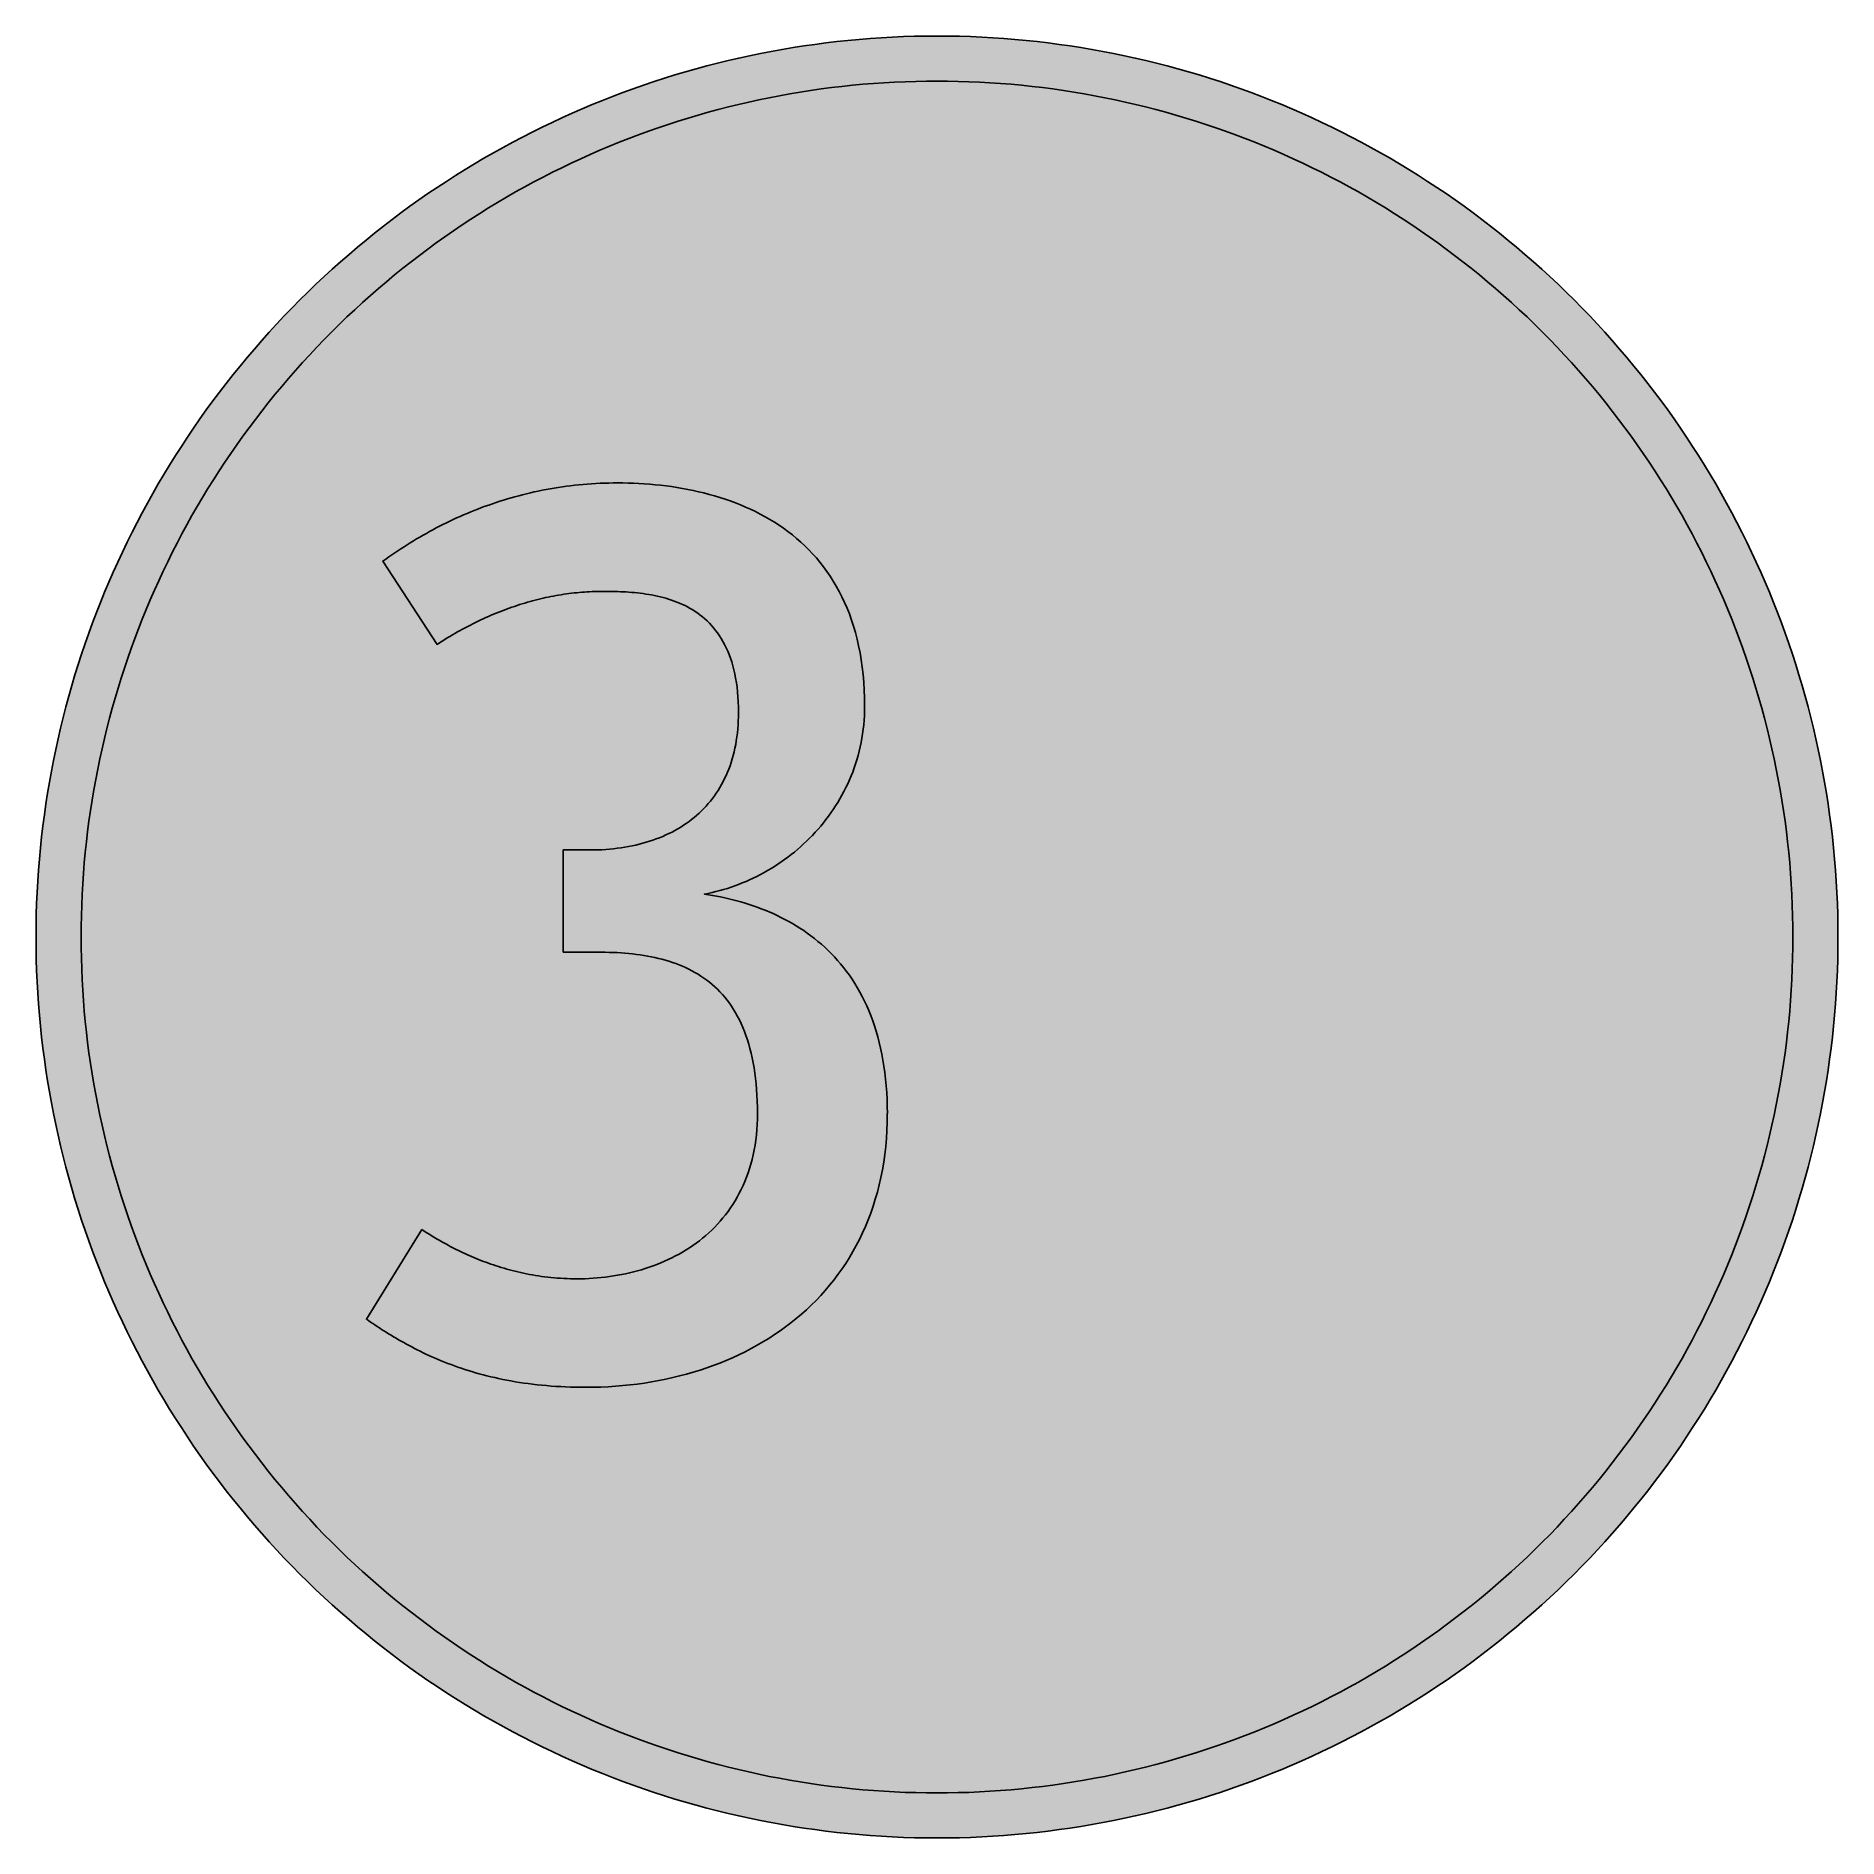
# Model space of a CAD drawing. Header units: millimetres. Extents: x 0 to 212, y 0 to 212.
import ezdxf

# ---------------------------------------------------------------- set-up
doc = ezdxf.new("R2010")
doc.units = ezdxf.units.MM

msp = doc.modelspace()

# ---------------------------------------------------------------- hatches: boundary and pattern name
for color, points in [(254, [(211.7189, 105.8869), (211.709, 107.2007), (211.6861, 108.5139), (211.6455, 109.8245), (211.5871, 111.1326), (211.5134, 112.4407), (211.4245, 113.7437), (211.3204, 115.0468), (211.201, 116.3447), (211.0638, 117.6426), (210.9114, 118.9355), (210.7413, 120.2258), (210.5584, 121.5136), (210.3577, 122.7988), (210.1418, 124.079), (209.9107, 125.3566), (209.6643, 126.6292), (209.4027, 127.8992), (209.1258, 129.1641), (208.8337, 130.4239), (208.5264, 131.6812), (208.2038, 132.936), (207.866, 134.1831), (207.5104, 135.4277), (207.1421, 136.6647), (206.7611, 137.8991), (206.3623, 139.1285), (205.9483, 140.3502), (205.5216, 141.5694), (205.0771, 142.781), (204.6199, 143.9901), (204.1474, 145.1915), (203.6623, 146.3853), (203.1619, 147.574), (202.6463, 148.7576), (202.1154, 149.9362), (201.5693, 151.1046), (201.0105, 152.2705), (200.439, 153.4262), (199.8523, 154.5768), (199.2503, 155.7198), (198.6356, 156.8577), (198.0057, 157.9855), (197.3605, 159.1081), (196.7052, 160.2232), (196.0321, 161.3281), (195.3489, 162.4279), (194.6504, 163.5176), (193.9366, 164.6022), (193.2102, 165.6766), (192.471, 166.7434), (191.7167, 167.8), (190.9521, 168.849), (190.1698, 169.8904), (189.3773, 170.9217), (188.5696, 171.9428), (187.7517, 172.9562), (186.9161, 173.9621), (186.0702, 174.9552), (185.2117, 175.9407), (184.338, 176.9161), (183.454, 177.8838), (182.5549, 178.8389), (181.643, 179.7837), (180.721, 180.7185), (179.7837, 181.643), (178.8389, 182.5549), (177.8838, 183.454), (176.9161, 184.338), (175.9407, 185.2117), (174.9552, 186.0702), (173.9621, 186.9161), (172.9562, 187.7492), (171.9428, 188.5696), (170.9217, 189.3773), (169.8904, 190.1698), (168.849, 190.9496), (167.8, 191.7167), (166.7408, 192.471), (165.6766, 193.2102), (164.6022, 193.9366), (163.5176, 194.6504), (162.4279, 195.3489), (161.3281, 196.0321), (160.2232, 196.7052), (159.1081, 197.3631), (157.9855, 198.0057), (156.8577, 198.6356), (155.7198, 199.2503), (154.5768, 199.8523), (153.4262, 200.439), (152.2705, 201.0131), (151.1046, 201.5719), (149.9362, 202.1154), (148.7576, 202.6463), (147.574, 203.1619), (146.3853, 203.6623), (145.1889, 204.15), (143.9875, 204.6199), (142.781, 205.0796), (141.5694, 205.5216), (140.3502, 205.9483), (139.1285, 206.3623), (137.8991, 206.7611), (136.6647, 207.1446), (135.4252, 207.5129), (134.1831, 207.866), (132.9334, 208.2038), (131.6812, 208.5264), (130.4239, 208.8337), (129.1641, 209.1284), (127.8966, 209.4052), (126.6292, 209.6668), (125.3541, 209.9132), (124.0765, 210.1444), (122.7963, 210.3603), (121.5136, 210.5584), (120.2258, 210.7438), (118.9355, 210.9114), (117.6401, 211.0638), (116.3447, 211.201), (115.0468, 211.3229), (113.7437, 211.4271), (112.4382, 211.516), (111.1326, 211.5896), (109.8245, 211.6455), (108.5113, 211.6861), (107.1982, 211.7115), (105.885, 211.7192), (104.5693, 211.7115), (103.2561, 211.6861), (101.9454, 211.6455), (100.6373, 211.5896), (99.3292, 211.516), (98.0262, 211.4271), (96.7232, 211.3229), (95.4253, 211.201), (94.1273, 211.0638), (92.8345, 210.9114), (91.5441, 210.7438), (90.2564, 210.5584), (88.9711, 210.3603), (87.691, 210.1444), (86.4133, 209.9132), (85.1408, 209.6668), (83.8708, 209.4052), (82.6059, 209.1284), (81.346, 208.8337), (80.0887, 208.5264), (78.834, 208.2038), (77.5868, 207.866), (76.3422, 207.5129), (75.1053, 207.1446), (73.8708, 206.7611), (72.6415, 206.3623), (71.4197, 205.9483), (70.2005, 205.5216), (68.9889, 205.0796), (67.7799, 204.6199), (66.5785, 204.15), (65.3847, 203.6623), (64.196, 203.1619), (63.0123, 202.6463), (61.8338, 202.1154), (60.6628, 201.5719), (59.4995, 201.0131), (58.3438, 200.439), (57.1932, 199.8523), (56.0502, 199.2503), (54.9123, 198.6356), (53.7845, 198.0057), (52.6618, 197.3631), (51.5468, 196.7052), (50.4419, 196.0321), (49.342, 195.3489), (48.2524, 194.6504), (47.1678, 193.9366), (46.0934, 193.2102), (45.0266, 192.471), (43.9699, 191.7167), (42.9209, 190.9496), (41.8795, 190.1698), (40.8483, 189.3773), (39.8272, 188.5696), (38.8137, 187.7492), (37.8079, 186.9161), (36.8148, 186.0702), (35.8292, 185.2117), (34.8539, 184.338), (33.8861, 183.454), (32.9311, 182.5549), (31.9862, 181.643), (31.049, 180.7185), (30.1269, 179.7837), (29.2151, 178.8389), (28.3159, 177.8838), (27.432, 176.9161), (26.5582, 175.9407), (25.6997, 174.9552), (24.8539, 173.9621), (24.0208, 172.9562), (23.2004, 171.9428), (22.3926, 170.9217), (21.6002, 169.8904), (20.8204, 168.849), (20.0533, 167.8), (19.2989, 166.7434), (18.5598, 165.6766), (17.8333, 164.6022), (17.1196, 163.5176), (16.4211, 162.4279), (15.7378, 161.3281), (15.0647, 160.2232), (14.4069, 159.1081), (13.7643, 157.9855), (13.1343, 156.8577), (12.5197, 155.7198), (11.9177, 154.5768), (11.3309, 153.4262), (10.7569, 152.2705), (10.1981, 151.1046), (9.6545, 149.9362), (9.1237, 148.7576), (8.6081, 147.574), (8.1077, 146.3853), (7.62, 145.1915), (7.1501, 143.9901), (6.6904, 142.781), (6.2484, 141.5694), (5.8217, 140.3502), (5.4077, 139.1285), (5.0089, 137.8991), (4.6253, 136.6647), (4.257, 135.4277), (3.904, 134.1831), (3.5662, 132.936), (3.2436, 131.6812), (2.9362, 130.4239), (2.6416, 129.1641), (2.3647, 127.8992), (2.1031, 126.6292), (1.8567, 125.3566), (1.6256, 124.079), (1.4097, 122.7988), (1.2116, 121.5136), (1.0262, 120.2258), (0.8585, 118.9355), (0.7061, 117.6426), (0.569, 116.3447), (0.447, 115.0468), (0.3429, 113.7437), (0.254, 112.4407), (0.1803, 111.1326), (0.1245, 109.8245), (0.0838, 108.5139), (0.0584, 107.2007), (0.0508, 105.885), (0.0584, 104.5718), (0.0838, 103.2586), (0.1245, 101.9454), (0.1803, 100.6373), (0.254, 99.3318), (0.3429, 98.0262), (0.447, 96.7232), (0.569, 95.4253), (0.7061, 94.1299), (0.8585, 92.8345), (1.0262, 91.5441), (1.2116, 90.2564), (1.4097, 88.9737), (1.6256, 87.6935), (1.8567, 86.4159), (2.1031, 85.1408), (2.3647, 83.8733), (2.6416, 82.6059), (2.9362, 81.346), (3.2436, 80.0887), (3.5662, 78.8365), (3.904, 77.5868), (4.257, 76.3448), (4.6253, 75.1053), (5.0089, 73.8708), (5.4077, 72.6415), (5.8217, 71.4197), (6.2484, 70.2005), (6.6904, 68.9889), (7.1501, 67.7824), (7.62, 66.581), (8.1077, 65.3847), (8.6081, 64.196), (9.1237, 63.0123), (9.6545, 61.8338), (10.1981, 60.6654), (10.7569, 59.4995), (11.3309, 58.3438), (11.9177, 57.1932), (12.5197, 56.0502), (13.1343, 54.9123), (13.7643, 53.7845), (14.4069, 52.6618), (15.0647, 51.5468), (15.7378, 50.4419), (16.4211, 49.342), (17.1196, 48.2524), (17.8333, 47.1678), (18.5598, 46.0934), (19.2989, 45.0291), (20.0533, 43.9699), (20.8204, 42.9209), (21.6002, 41.8795), (22.3926, 40.8483), (23.2004, 39.8272), (24.0208, 38.8137), (24.8539, 37.8079), (25.6997, 36.8148), (26.5582, 35.8292), (27.432, 34.8539), (28.3159, 33.8861), (29.2151, 32.9311), (30.1269, 31.9862), (31.049, 31.049), (31.9862, 30.1269), (32.9311, 29.2151), (33.8861, 28.3159), (34.8539, 27.432), (35.8292, 26.5582), (36.8148, 25.6997), (37.8079, 24.8539), (38.8137, 24.0182), (39.8272, 23.2004), (40.8483, 22.3926), (41.8795, 21.6002), (42.9209, 20.8178), (43.9699, 20.0533), (45.0266, 19.2989), (46.0934, 18.5598), (47.1678, 17.8333), (48.2524, 17.1196), (49.342, 16.4211), (50.4419, 15.7378), (51.5468, 15.0647), (52.6618, 14.4094), (53.7845, 13.7643), (54.9123, 13.1343), (56.0502, 12.5197), (57.1932, 11.9177), (58.3438, 11.3309), (59.4995, 10.7594), (60.6628, 10.2006), (61.8338, 9.6545), (63.0123, 9.1237), (64.196, 8.6081), (65.3847, 8.1077), (66.5785, 7.6225), (67.7799, 7.1501), (68.9889, 6.6929), (70.2005, 6.2484), (71.4197, 5.8217), (72.6415, 5.4077), (73.8708, 5.0089), (75.1053, 4.6279), (76.3422, 4.2596), (77.5868, 3.904), (78.834, 3.5662), (80.0887, 3.2436), (81.346, 2.9362), (82.6059, 2.6441), (83.8708, 2.3673), (85.1408, 2.1057), (86.4133, 1.8593), (87.691, 1.6281), (88.9711, 1.4122), (90.2564, 1.2116), (91.5441, 1.0287), (92.8345, 0.8585), (94.1273, 0.7061), (95.4253, 0.569), (96.7232, 0.4496), (98.0262, 0.3454), (99.3292, 0.2565), (100.6373, 0.1829), (101.9454, 0.1245), (103.2561, 0.0838), (104.5693, 0.061), (105.885, 0.0533), (107.1982, 0.061), (108.5113, 0.0838), (109.8245, 0.1245), (111.1326, 0.1829), (112.4382, 0.2565), (113.7437, 0.3454), (115.0468, 0.4496), (116.3447, 0.569), (117.6401, 0.7061), (118.9355, 0.8585), (120.2258, 1.0287), (121.5136, 1.2116), (122.7963, 1.4122), (124.0765, 1.6281), (125.3541, 1.8593), (126.6292, 2.1057), (127.8966, 2.3673), (129.1641, 2.6441), (130.4239, 2.9362), (131.6812, 3.2436), (132.9334, 3.5662), (134.1831, 3.904), (135.4252, 4.2596), (136.6647, 4.6279), (137.8991, 5.0089), (139.1285, 5.4077), (140.3502, 5.8217), (141.5694, 6.2484), (142.781, 6.6929), (143.9875, 7.1501), (145.1889, 7.6225), (146.3853, 8.1077), (147.574, 8.6081), (148.7576, 9.1237), (149.9362, 9.6545), (151.1046, 10.2006), (152.2705, 10.7594), (153.4262, 11.3309), (154.5768, 11.9177), (155.7198, 12.5197), (156.8577, 13.1343), (157.9855, 13.7643), (159.1081, 14.4094), (160.2232, 15.0647), (161.3281, 15.7378), (162.4279, 16.4211), (163.5176, 17.1196), (164.6022, 17.8333), (165.6766, 18.5598), (166.7408, 19.2989), (167.8, 20.0533), (168.849, 20.8178), (169.8904, 21.6002), (170.9217, 22.3926), (171.9428, 23.2004), (172.9562, 24.0182), (173.9621, 24.8539), (174.9552, 25.6997), (175.9407, 26.5582), (176.9161, 27.432), (177.8838, 28.3159), (178.8389, 29.2151), (179.7837, 30.1269), (180.721, 31.049), (181.643, 31.9862), (182.5549, 32.9311), (183.454, 33.8861), (184.338, 34.8539), (185.2117, 35.8292), (186.0702, 36.8148), (186.9161, 37.8079), (187.7517, 38.8137), (188.5696, 39.8272), (189.3773, 40.8483), (190.1698, 41.8795), (190.9521, 42.9209), (191.7167, 43.9699), (192.471, 45.0291), (193.2102, 46.0934), (193.9366, 47.1678), (194.6504, 48.2524), (195.3489, 49.342), (196.0321, 50.4419), (196.7052, 51.5468), (197.3605, 52.6618), (198.0057, 53.7845), (198.6356, 54.9123), (199.2503, 56.0502), (199.8523, 57.1932), (200.439, 58.3438), (201.0105, 59.4995), (201.5693, 60.6654), (202.1154, 61.8338), (202.6463, 63.0123), (203.1619, 64.196), (203.6623, 65.3847), (204.1474, 66.581), (204.6199, 67.7824), (205.0771, 68.9889), (205.5216, 70.2005), (205.9483, 71.4197), (206.3623, 72.6415), (206.7611, 73.8708), (207.1421, 75.1053), (207.5104, 76.3448), (207.866, 77.5868), (208.2038, 78.8365), (208.5264, 80.0887), (208.8337, 81.346), (209.1258, 82.6059), (209.4027, 83.8733), (209.6643, 85.1408), (209.9107, 86.4159), (210.1418, 87.6935), (210.3577, 88.9737), (210.5584, 90.2564), (210.7413, 91.5441), (210.9114, 92.8345), (211.0638, 94.1299), (211.201, 95.4253), (211.3204, 96.7232), (211.4245, 98.0262), (211.5134, 99.3318), (211.5871, 100.6373), (211.6455, 101.9454), (211.6861, 103.2586), (211.709, 104.5718), (211.7166, 105.885)]), (144, [(206.4272, 105.8869), (206.4182, 107.1347), (206.3953, 108.3818), (206.3572, 109.6264), (206.3013, 110.871), (206.2328, 112.1131), (206.1489, 113.3526), (206.0499, 114.5896), (205.933, 115.824), (205.8035, 117.0534), (205.6587, 118.2827), (205.4987, 119.5095), (205.3234, 120.7313), (205.1355, 121.953), (204.9297, 123.1697), (204.7113, 124.3813), (204.4776, 125.5928), (204.2287, 126.7968), (203.9645, 128.0008), (203.6877, 129.1971), (203.393, 130.3934), (203.0882, 131.5822), (202.7657, 132.7683), (202.4304, 133.9494), (202.0799, 135.1255), (201.7166, 136.2989), (201.3382, 137.4648), (200.9445, 138.6281), (200.5381, 139.7864), (200.119, 140.937), (199.6846, 142.0851), (199.2351, 143.2255), (198.7728, 144.3609), (198.2978, 145.4912), (197.8076, 146.6139), (197.3047, 147.734), (196.7865, 148.844), (196.2556, 149.9514), (195.7121, 151.0513), (195.1533, 152.1435), (194.5818, 153.2306), (193.9976, 154.3101), (193.4007, 155.382), (192.7885, 156.4462), (192.1637, 157.5054), (191.5262, 158.557), (190.8759, 159.6009), (190.2104, 160.6372), (189.5348, 161.6659), (188.8439, 162.687), (188.1429, 163.7005), (187.4266, 164.7038), (186.6976, 165.702), (185.9559, 166.69), (185.2041, 167.6705), (184.437, 168.6408), (183.6572, 169.6034), (182.8673, 170.5585), (182.0621, 171.5033), (181.2468, 172.4381), (180.4162, 173.3652), (179.5755, 174.2846), (178.722, 175.1914), (177.8559, 176.0906), (176.9796, 176.9796), (176.0906, 177.8559), (175.1914, 178.722), (174.2846, 179.5755), (173.3652, 180.4162), (172.4381, 181.2442), (171.5033, 182.0621), (170.5585, 182.8648), (169.6034, 183.6572), (168.6408, 184.437), (167.6705, 185.2041), (166.69, 185.9559), (165.702, 186.6976), (164.7038, 187.4266), (163.7005, 188.1429), (162.687, 188.8439), (161.6659, 189.5348), (160.6372, 190.2104), (159.6009, 190.8759), (158.557, 191.5262), (157.5054, 192.1637), (156.4462, 192.7885), (155.382, 193.4007), (154.3075, 193.9976), (153.228, 194.5818), (152.1435, 195.1533), (151.0487, 195.7121), (149.9514, 196.2556), (148.844, 196.7865), (147.734, 197.3047), (146.6139, 197.8076), (145.4912, 198.2978), (144.3609, 198.7728), (143.2255, 199.2351), (142.0825, 199.6846), (140.937, 200.119), (139.7838, 200.5406), (138.6281, 200.947), (137.4648, 201.3382), (136.2989, 201.7166), (135.1255, 202.0824), (133.9494, 202.4304), (132.7683, 202.7657), (131.5822, 203.0882), (130.3909, 203.3956), (129.1971, 203.6877), (127.9982, 203.9645), (126.7968, 204.2287), (125.5903, 204.4776), (124.3813, 204.7113), (123.1671, 204.9323), (121.9505, 205.1355), (120.7313, 205.326), (119.5095, 205.5012), (118.2827, 205.6613), (117.0534, 205.806), (115.8215, 205.9356), (114.587, 206.0499), (113.35, 206.1489), (112.1105, 206.2353), (110.871, 206.3039), (109.6264, 206.3572), (108.3818, 206.3953), (107.1347, 206.4207), (105.885, 206.4283), (104.6353, 206.4207), (103.3882, 206.3953), (102.1436, 206.3572), (100.899, 206.3039), (99.6569, 206.2353), (98.4174, 206.1489), (97.1804, 206.0499), (95.946, 205.9356), (94.7166, 205.806), (93.4872, 205.6613), (92.2604, 205.5012), (91.0387, 205.326), (89.8169, 205.1355), (88.6003, 204.9323), (87.3887, 204.7113), (86.1771, 204.4776), (84.9732, 204.2287), (83.7692, 203.9645), (82.5729, 203.6877), (81.3765, 203.3956), (80.1878, 203.0882), (79.0016, 202.7657), (77.8205, 202.4304), (76.6445, 202.0824), (75.471, 201.7166), (74.3052, 201.3382), (73.1418, 200.947), (71.9836, 200.5406), (70.833, 200.119), (69.6849, 199.6846), (68.5444, 199.2351), (67.4091, 198.7728), (66.2788, 198.2978), (65.1561, 197.8076), (64.0359, 197.3047), (62.926, 196.7865), (61.8185, 196.2556), (60.7187, 195.7121), (59.6265, 195.1533), (58.5394, 194.5818), (57.4599, 193.9976), (56.388, 193.4007), (55.3237, 192.7885), (54.2646, 192.1637), (53.213, 191.5262), (52.1691, 190.8759), (51.1327, 190.2104), (50.104, 189.5348), (49.083, 188.8439), (48.0695, 188.1429), (47.0662, 187.4266), (46.068, 186.6976), (45.0799, 185.9559), (44.0995, 185.2041), (43.1292, 184.437), (42.1665, 183.6572), (41.2115, 182.8648), (40.2666, 182.0621), (39.3319, 181.2442), (38.4048, 180.4162), (37.4853, 179.5755), (36.5785, 178.722), (35.6794, 177.8559), (34.7904, 176.9796), (33.9141, 176.0906), (33.0479, 175.1914), (32.1945, 174.2846), (31.3538, 173.3652), (30.5257, 172.4381), (29.7078, 171.5033), (28.9052, 170.5585), (28.1127, 169.6034), (27.3329, 168.6408), (26.5659, 167.6705), (25.814, 166.69), (25.0723, 165.702), (24.3434, 164.7038), (23.6271, 163.7005), (22.926, 162.687), (22.2352, 161.6659), (21.5595, 160.6372), (20.894, 159.6009), (20.2438, 158.557), (19.6063, 157.5054), (18.9814, 156.4462), (18.3693, 155.382), (17.7724, 154.3101), (17.1882, 153.2306), (16.6167, 152.1435), (16.0579, 151.0513), (15.5143, 149.9514), (14.9835, 148.844), (14.4653, 147.734), (13.9624, 146.6139), (13.4722, 145.4912), (12.9972, 144.3609), (12.5349, 143.2255), (12.0853, 142.0851), (11.651, 140.937), (11.2293, 139.7864), (10.8229, 138.6281), (10.4318, 137.4648), (10.0533, 136.2989), (9.6876, 135.1255), (9.3396, 133.9494), (9.0043, 132.7683), (8.6817, 131.5822), (8.3744, 130.3934), (8.0823, 129.1971), (7.8054, 128.0008), (7.5413, 126.7968), (7.2923, 125.5928), (7.0587, 124.3813), (6.8377, 123.1697), (6.6345, 121.953), (6.444, 120.7313), (6.2687, 119.5095), (6.1087, 118.2827), (5.9639, 117.0534), (5.8344, 115.824), (5.7201, 114.5896), (5.621, 113.3526), (5.5347, 112.1131), (5.4661, 110.871), (5.4127, 109.6264), (5.3746, 108.3818), (5.3492, 107.1347), (5.3416, 105.885), (5.3492, 104.6353), (5.3746, 103.3882), (5.4127, 102.1436), (5.4661, 100.899), (5.5347, 99.6594), (5.621, 98.4199), (5.7201, 97.1829), (5.8344, 95.9485), (5.9639, 94.7166), (6.1087, 93.4872), (6.2687, 92.2604), (6.444, 91.0387), (6.6345, 89.8195), (6.8377, 88.6028), (7.0587, 87.3887), (7.2923, 86.1797), (7.5413, 84.9732), (7.8054, 83.7717), (8.0823, 82.5729), (8.3744, 81.3791), (8.6817, 80.1878), (9.0043, 79.0016), (9.3396, 77.8205), (9.6876, 76.6445), (10.0533, 75.471), (10.4318, 74.3052), (10.8229, 73.1418), (11.2293, 71.9861), (11.651, 70.833), (12.0853, 69.6874), (12.5349, 68.5444), (12.9972, 67.4091), (13.4722, 66.2788), (13.9624, 65.1561), (14.4653, 64.0359), (14.9835, 62.926), (15.5143, 61.8185), (16.0579, 60.7212), (16.6167, 59.6265), (17.1882, 58.5419), (17.7724, 57.4624), (18.3693, 56.388), (18.9814, 55.3237), (19.6063, 54.2646), (20.2438, 53.213), (20.894, 52.1691), (21.5595, 51.1327), (22.2352, 50.104), (22.926, 49.083), (23.6271, 48.0695), (24.3434, 47.0662), (25.0723, 46.068), (25.814, 45.0799), (26.5659, 44.0995), (27.3329, 43.1292), (28.1127, 42.1665), (28.9052, 41.2115), (29.7078, 40.2666), (30.5257, 39.3319), (31.3538, 38.4048), (32.1945, 37.4853), (33.0479, 36.5785), (33.9141, 35.6794), (34.7904, 34.7904), (35.6794, 33.9141), (36.5785, 33.0479), (37.4853, 32.1945), (38.4048, 31.3538), (39.3319, 30.5232), (40.2666, 29.7078), (41.2115, 28.9027), (42.1665, 28.1127), (43.1292, 27.3329), (44.0995, 26.5659), (45.0799, 25.814), (46.068, 25.0723), (47.0662, 24.3434), (48.0695, 23.6271), (49.083, 22.926), (50.104, 22.2352), (51.1327, 21.5595), (52.1691, 20.894), (53.213, 20.2438), (54.2646, 19.6063), (55.3237, 18.9814), (56.388, 18.3693), (57.4599, 17.7724), (58.5394, 17.1882), (59.6265, 16.6167), (60.7187, 16.0579), (61.8185, 15.5143), (62.926, 14.9835), (64.0359, 14.4653), (65.1561, 13.9624), (66.2788, 13.4722), (67.4091, 12.9972), (68.5444, 12.5349), (69.6849, 12.0853), (70.833, 11.651), (71.9836, 11.2319), (73.1418, 10.8255), (74.3052, 10.4318), (75.471, 10.0533), (76.6445, 9.6901), (77.8205, 9.3396), (79.0016, 9.0043), (80.1878, 8.6817), (81.3765, 8.3769), (82.5729, 8.0823), (83.7692, 7.8054), (84.9732, 7.5413), (86.1771, 7.2923), (87.3887, 7.0587), (88.6003, 6.8402), (89.8169, 6.6345), (91.0387, 6.4465), (92.2604, 6.2713), (93.4872, 6.1112), (94.7166, 5.9665), (95.946, 5.8369), (97.1804, 5.7201), (98.4174, 5.621), (99.6569, 5.5372), (100.899, 5.4686), (102.1436, 5.4127), (103.3882, 5.3746), (104.6353, 5.3518), (105.885, 5.3442), (107.1347, 5.3518), (108.3818, 5.3746), (109.6264, 5.4127), (110.871, 5.4686), (112.1105, 5.5372), (113.35, 5.621), (114.587, 5.7201), (115.8215, 5.8369), (117.0534, 5.9665), (118.2827, 6.1112), (119.5095, 6.2713), (120.7313, 6.4465), (121.9505, 6.6345), (123.1671, 6.8402), (124.3813, 7.0587), (125.5903, 7.2923), (126.7968, 7.5413), (127.9982, 7.8054), (129.1971, 8.0823), (130.3909, 8.3769), (131.5822, 8.6817), (132.7683, 9.0043), (133.9494, 9.3396), (135.1255, 9.6901), (136.2989, 10.0533), (137.4648, 10.4318), (138.6281, 10.8255), (139.7838, 11.2319), (140.937, 11.651), (142.0825, 12.0853), (143.2255, 12.5349), (144.3609, 12.9972), (145.4912, 13.4722), (146.6139, 13.9624), (147.734, 14.4653), (148.844, 14.9835), (149.9514, 15.5143), (151.0487, 16.0579), (152.1435, 16.6167), (153.228, 17.1882), (154.3075, 17.7724), (155.382, 18.3693), (156.4462, 18.9814), (157.5054, 19.6063), (158.557, 20.2438), (159.6009, 20.894), (160.6372, 21.5595), (161.6659, 22.2352), (162.687, 22.926), (163.7005, 23.6271), (164.7038, 24.3434), (165.702, 25.0723), (166.69, 25.814), (167.6705, 26.5659), (168.6408, 27.3329), (169.6034, 28.1127), (170.5585, 28.9027), (171.5033, 29.7078), (172.4381, 30.5232), (173.3652, 31.3538), (174.2846, 32.1945), (175.1914, 33.0479), (176.0906, 33.9141), (176.9796, 34.7904), (177.8559, 35.6794), (178.722, 36.5785), (179.5755, 37.4853), (180.4162, 38.4048), (181.2468, 39.3319), (182.0621, 40.2666), (182.8673, 41.2115), (183.6572, 42.1665), (184.437, 43.1292), (185.2041, 44.0995), (185.9559, 45.0799), (186.6976, 46.068), (187.4266, 47.0662), (188.1429, 48.0695), (188.8439, 49.083), (189.5348, 50.104), (190.2104, 51.1327), (190.8759, 52.1691), (191.5262, 53.213), (192.1637, 54.2646), (192.7885, 55.3237), (193.4007, 56.388), (193.9976, 57.4624), (194.5818, 58.5419), (195.1533, 59.6265), (195.7121, 60.7212), (196.2556, 61.8185), (196.7865, 62.926), (197.3047, 64.0359), (197.8076, 65.1561), (198.2978, 66.2788), (198.7728, 67.4091), (199.2351, 68.5444), (199.6846, 69.6874), (200.119, 70.833), (200.5381, 71.9861), (200.9445, 73.1418), (201.3382, 74.3052), (201.7166, 75.471), (202.0799, 76.6445), (202.4304, 77.8205), (202.7657, 79.0016), (203.0882, 80.1878), (203.393, 81.3791), (203.6877, 82.5729), (203.9645, 83.7717), (204.2287, 84.9732), (204.4776, 86.1797), (204.7113, 87.3887), (204.9297, 88.6028), (205.1355, 89.8195), (205.3234, 91.0387), (205.4987, 92.2604), (205.6587, 93.4872), (205.8035, 94.7166), (205.933, 95.9485), (206.0499, 97.1829), (206.1489, 98.4199), (206.2328, 99.6594), (206.3013, 100.899), (206.3572, 102.1436), (206.3953, 103.3882), (206.4182, 104.6353), (206.4258, 105.885)]), (254, [(100.051, 85.1433), (100.0404, 85.9866), (100.0176, 86.8147), (99.9769, 87.6249), (99.9185, 88.4174), (99.8474, 89.1946), (99.7585, 89.9541), (99.6569, 90.6958), (99.5401, 91.4222), (99.408, 92.1309), (99.2632, 92.8243), (99.1032, 93.4999), (98.9305, 94.1629), (98.745, 94.808), (98.5444, 95.438), (98.3336, 96.0501), (98.11, 96.6495), (97.8738, 97.2337), (97.6249, 97.8027), (97.3658, 98.359), (97.0966, 98.8974), (96.8146, 99.4232), (96.5225, 99.9363), (96.2203, 100.4341), (95.9079, 100.9167), (95.5878, 101.3866), (95.2551, 101.8438), (94.9147, 102.2883), (94.5667, 102.7176), (94.2086, 103.1342), (93.8428, 103.5406), (93.4669, 103.9317), (93.0859, 104.3102), (92.6973, 104.6785), (92.3011, 105.0341), (91.8972, 105.377), (91.4883, 105.7072), (91.0717, 106.0272), (90.6501, 106.3371), (90.2233, 106.6343), (89.7915, 106.9188), (89.3547, 107.1956), (88.9102, 107.4598), (88.4631, 107.7138), (88.0135, 107.9576), (87.5589, 108.1913), (87.0991, 108.4148), (86.6394, 108.6282), (86.1746, 108.8314), (85.7047, 109.027), (85.2348, 109.2124), (84.7649, 109.3876), (84.2899, 109.5553), (83.8149, 109.7128), (83.3374, 109.8626), (82.8599, 110.0049), (82.3824, 110.1369), (81.9023, 110.2614), (81.4248, 110.3782), (80.9447, 110.4875), (80.4672, 110.5891), (79.9897, 110.683), (79.5147, 110.7694), (79.0397, 110.8507), (78.5673, 110.9218), (79.0169, 111.0107), (79.4664, 111.1098), (79.916, 111.2164), (80.3656, 111.3333), (80.8101, 111.4603), (81.2571, 111.5949), (81.6991, 111.7422), (82.1411, 111.8946), (82.5779, 112.0597), (83.0148, 112.2324), (83.4492, 112.4128), (83.8784, 112.6033), (84.3077, 112.8039), (84.7319, 113.0122), (85.1535, 113.2307), (85.5701, 113.4567), (85.9841, 113.6904), (86.393, 113.9317), (86.7969, 114.1832), (87.1982, 114.4448), (87.5944, 114.7115), (87.9856, 114.9883), (88.3717, 115.2728), (88.7527, 115.5649), (89.1286, 115.8646), (89.4969, 116.172), (89.8627, 116.4895), (90.2208, 116.8121), (90.5713, 117.1423), (90.9168, 117.4826), (91.2546, 117.8281), (91.5873, 118.1837), (91.9099, 118.5443), (92.2274, 118.9126), (92.5373, 119.2886), (92.8395, 119.6721), (93.1342, 120.0633), (93.4212, 120.4595), (93.7006, 120.8634), (93.9698, 121.2748), (94.2289, 121.6914), (94.4829, 122.1156), (94.7242, 122.5474), (94.9579, 122.9843), (95.184, 123.4288), (95.3973, 123.8783), (95.6031, 124.3355), (95.7986, 124.8004), (95.9815, 125.2677), (96.1568, 125.7452), (96.3193, 126.2253), (96.4717, 126.713), (96.614, 127.2057), (96.7435, 127.7061), (96.8629, 128.209), (96.9696, 128.7196), (97.0661, 129.2377), (97.1474, 129.7584), (97.2185, 130.2868), (97.2769, 130.8176), (97.3226, 131.3561), (97.3557, 131.8997), (97.376, 132.4458), (97.3836, 132.9995), (97.3709, 133.9621), (97.3379, 134.8994), (97.282, 135.8163), (97.2033, 136.713), (97.1042, 137.5867), (96.9848, 138.4402), (96.8426, 139.2707), (96.6826, 140.081), (96.5022, 140.8735), (96.3016, 141.6431), (96.0831, 142.3924), (95.8469, 143.1214), (95.5904, 143.8326), (95.3186, 144.5235), (95.029, 145.1966), (94.7217, 145.8493), (94.3966, 146.4818), (94.0587, 147.0965), (93.7031, 147.6934), (93.3348, 148.2725), (92.9488, 148.8338), (92.55, 149.3774), (92.136, 149.9032), (91.7118, 150.4137), (91.2724, 150.9039), (90.8202, 151.3789), (90.3554, 151.8387), (89.8779, 152.2806), (89.3902, 152.7073), (88.8924, 153.1163), (88.3818, 153.5125), (87.8637, 153.891), (87.3354, 154.2542), (86.7969, 154.6047), (86.2482, 154.9375), (85.692, 155.2575), (85.1281, 155.5648), (84.5566, 155.8544), (83.9775, 156.1338), (83.3907, 156.3954), (82.7989, 156.6469), (82.1995, 156.8856), (81.5975, 157.1092), (80.9879, 157.32), (80.3732, 157.5206), (79.7535, 157.7061), (79.1312, 157.8813), (78.5063, 158.0439), (77.8764, 158.1963), (77.2439, 158.336), (76.6115, 158.4655), (75.9739, 158.5824), (75.3364, 158.689), (74.6989, 158.7856), (74.0588, 158.8719), (73.4187, 158.9481), (72.7786, 159.0167), (72.1411, 159.0726), (71.5035, 159.1208), (70.866, 159.1589), (70.231, 159.1894), (69.5985, 159.2097), (68.9686, 159.2224), (68.3412, 159.225), (67.8307, 159.2224), (67.3202, 159.2148), (66.8122, 159.1996), (66.3067, 159.1818), (65.8038, 159.1564), (65.3059, 159.1259), (64.8081, 159.0904), (64.3128, 159.0497), (63.8226, 159.004), (63.3324, 158.9532), (62.8472, 158.8948), (62.3621, 158.8338), (61.8795, 158.7678), (61.402, 158.6967), (60.927, 158.6205), (60.452, 158.5392), (59.9821, 158.4554), (59.5122, 158.3639), (59.0474, 158.2674), (58.5826, 158.1683), (58.1228, 158.0642), (57.6656, 157.955), (57.211, 157.8432), (56.7563, 157.7238), (56.3067, 157.6019), (55.8597, 157.4775), (55.4152, 157.3454), (54.9732, 157.2108), (54.5313, 157.0736), (54.0944, 156.9288), (53.66, 156.784), (53.2282, 156.6316), (52.799, 156.4767), (52.3723, 156.3192), (51.9481, 156.1567), (51.5264, 155.989), (51.1073, 155.8214), (50.6933, 155.6461), (50.2793, 155.4709), (49.8678, 155.288), (49.4589, 155.1051), (49.0525, 154.9171), (48.6486, 154.7266), (48.2498, 154.5336), (47.8511, 154.3355), (47.4548, 154.1348), (47.0637, 153.9316), (46.6725, 153.7233), (46.2839, 153.5151), (45.9003, 153.3017), (45.5168, 153.0858), (45.1383, 152.8674), (44.7599, 152.6464), (44.3865, 152.4203), (44.0131, 152.1943), (43.6448, 151.9631), (43.2765, 151.732), (42.9133, 151.4983), (42.5526, 151.2595), (42.1919, 151.0208), (41.8363, 150.7769), (41.4833, 150.5331), (41.1328, 150.2867), (40.7822, 150.0378), (47.1565, 140.2606), (47.4548, 140.4518), (47.7545, 140.6423), (48.0517, 140.8303), (48.354, 141.0132), (48.6537, 141.1935), (48.9534, 141.3713), (49.2557, 141.5466), (49.5579, 141.7168), (49.8577, 141.8869), (50.1599, 142.052), (50.4622, 142.2146), (50.767, 142.3746), (51.0692, 142.5321), (51.3715, 142.6845), (51.6763, 142.8344), (51.9786, 142.9817), (52.2834, 143.1265), (52.5882, 143.2687), (52.893, 143.4059), (53.1952, 143.5405), (53.5, 143.6726), (53.8048, 143.8021), (54.1096, 143.9291), (54.417, 144.051), (54.7218, 144.1729), (55.0266, 144.2898), (55.3314, 144.4041), (55.6362, 144.5133), (55.9435, 144.6225), (56.2483, 144.7267), (56.5531, 144.8283), (56.8604, 144.9273), (57.1652, 145.0238), (57.47, 145.1153), (57.7774, 145.2042), (58.0822, 145.2905), (58.387, 145.3744), (58.6918, 145.4556), (58.9966, 145.5344), (59.3039, 145.608), (59.6087, 145.6792), (59.9135, 145.7477), (60.2183, 145.8138), (60.5231, 145.8747), (60.8279, 145.9332), (61.1327, 145.9916), (61.435, 146.0424), (61.7398, 146.0932), (62.0446, 146.1414), (62.3468, 146.1846), (62.6491, 146.2253), (62.9539, 146.2634), (63.2562, 146.2989), (63.5584, 146.3319), (63.8607, 146.3599), (64.1629, 146.3853), (64.4652, 146.4081), (64.7649, 146.4285), (65.0672, 146.4437), (65.3669, 146.4589), (65.6666, 146.4691), (65.9663, 146.4767), (66.2661, 146.4818), (66.5658, 146.4818), (66.8579, 146.4818), (67.1576, 146.4793), (67.4624, 146.4767), (67.7697, 146.4716), (68.0822, 146.4666), (68.3971, 146.4564), (68.7172, 146.4462), (69.0397, 146.431), (69.3649, 146.4132), (69.69, 146.3929), (70.0202, 146.3675), (70.3529, 146.337), (70.6857, 146.304), (71.0184, 146.2684), (71.3537, 146.2253), (71.689, 146.177), (72.0268, 146.1237), (72.3621, 146.0652), (72.6973, 145.9992), (73.0326, 145.9281), (73.3679, 145.8519), (73.7006, 145.7681), (74.0334, 145.6741), (74.361, 145.575), (74.6887, 145.4683), (75.0164, 145.354), (75.3389, 145.2321), (75.6564, 145.1), (75.9739, 144.9603), (76.2864, 144.8105), (76.5937, 144.6505), (76.8985, 144.4828), (77.1982, 144.3025), (77.4929, 144.1145), (77.7824, 143.9164), (78.0669, 143.7056), (78.3463, 143.4846), (78.6181, 143.2509), (78.8848, 143.0071), (79.1439, 142.7505), (79.3953, 142.4813), (79.6417, 142.1994), (79.8779, 141.9047), (80.1091, 141.5974), (80.33, 141.2773), (80.5434, 140.9421), (80.7466, 140.5941), (80.9422, 140.2309), (81.1276, 139.8549), (81.3029, 139.4638), (81.468, 139.0548), (81.6229, 138.6332), (81.7677, 138.1938), (81.9023, 137.7417), (82.0242, 137.2692), (82.1334, 136.7841), (82.2325, 136.2786), (82.3189, 135.7579), (82.3951, 135.2194), (82.456, 134.6657), (82.5043, 134.0917), (82.5373, 133.4973), (82.5602, 132.8877), (82.5678, 132.2578), (82.5602, 131.7625), (82.5449, 131.2723), (82.5195, 130.7922), (82.4814, 130.3198), (82.4357, 129.8524), (82.3798, 129.3952), (82.3112, 128.9456), (82.235, 128.5011), (82.1487, 128.0668), (82.0522, 127.6401), (81.9455, 127.2184), (81.8286, 126.807), (81.7042, 126.4031), (81.5696, 126.0043), (81.4248, 125.6157), (81.2724, 125.2347), (81.1098, 124.8613), (80.9396, 124.4956), (80.7593, 124.1374), (80.5713, 123.7844), (80.3732, 123.4415), (80.1675, 123.1087), (79.9541, 122.7811), (79.7306, 122.461), (79.4995, 122.1486), (79.2607, 121.8438), (79.0118, 121.5492), (78.7578, 121.2596), (78.4936, 120.9777), (78.2244, 120.7059), (77.945, 120.4392), (77.658, 120.1826), (77.3659, 119.9337), (77.0636, 119.6924), (76.7563, 119.4562), (76.4388, 119.2301), (76.1162, 119.0142), (75.7885, 118.8034), (75.4507, 118.6002), (75.1078, 118.4046), (74.7573, 118.2192), (74.4017, 118.0389), (74.0385, 117.8687), (73.6676, 117.7061), (73.2917, 117.5487), (72.9107, 117.4013), (72.5221, 117.2616), (72.1284, 117.1321), (71.7271, 117.0076), (71.3207, 116.8908), (70.9092, 116.7841), (70.4926, 116.6851), (70.071, 116.5911), (69.6417, 116.5073), (69.2074, 116.4311), (68.7705, 116.365), (68.326, 116.3041), (67.8764, 116.2533), (67.4218, 116.2075), (66.9646, 116.172), (66.4997, 116.144), (66.0324, 116.1237), (65.5599, 116.111), (65.0824, 116.1085), (61.9732, 116.109), (61.9732, 104.1079), (65.9737, 104.1079), (66.4439, 104.1044), (66.9138, 104.0968), (67.3786, 104.0841), (67.8434, 104.0689), (68.3057, 104.046), (68.7654, 104.0155), (69.2201, 103.9825), (69.6747, 103.9419), (70.1218, 103.8962), (70.5688, 103.8428), (71.0108, 103.7819), (71.4502, 103.7158), (71.8845, 103.6396), (72.3163, 103.5583), (72.7405, 103.4694), (73.1622, 103.3729), (73.5787, 103.2688), (73.9927, 103.1545), (74.3991, 103.0326), (74.8005, 102.9005), (75.1967, 102.7608), (75.5879, 102.6135), (75.9739, 102.4534), (76.3524, 102.2858), (76.7283, 102.108), (77.0941, 101.92), (77.4548, 101.7219), (77.8104, 101.5136), (78.1583, 101.2952), (78.4987, 101.0641), (78.8314, 100.8228), (79.1591, 100.5688), (79.4791, 100.3046), (79.789, 100.0277), (80.0938, 99.7407), (80.391, 99.4385), (80.678, 99.126), (80.9574, 98.8009), (81.2292, 98.4606), (81.4934, 98.11), (81.7474, 97.7443), (81.9912, 97.3658), (82.2274, 96.9721), (82.4535, 96.5657), (82.6719, 96.1441), (82.8802, 95.7097), (83.0783, 95.2576), (83.2663, 94.7928), (83.4441, 94.3127), (83.6117, 93.8174), (83.7692, 93.3069), (83.9165, 92.7786), (84.0537, 92.2376), (84.1781, 91.6762), (84.2924, 91.1022), (84.394, 90.5078), (84.4855, 89.8982), (84.5642, 89.2734), (84.6328, 88.6282), (84.6887, 87.9678), (84.7319, 87.2896), (84.7649, 86.5911), (84.7827, 85.8749), (84.7903, 85.1408), (84.7827, 84.4956), (84.7573, 83.8606), (84.7166, 83.2383), (84.6633, 82.6287), (84.5922, 82.0318), (84.5058, 81.4451), (84.4067, 80.8711), (84.2924, 80.3097), (84.1629, 79.7585), (84.0232, 79.2201), (83.8657, 78.6943), (83.6981, 78.1787), (83.5152, 77.6757), (83.3222, 77.183), (83.1139, 76.7029), (82.8954, 76.233), (82.6643, 75.7758), (82.423, 75.3288), (82.169, 74.8919), (81.9048, 74.4677), (81.6305, 74.0562), (81.3435, 73.6524), (81.0489, 73.2612), (80.7415, 72.8802), (80.4266, 72.5094), (80.1014, 72.1512), (79.7687, 71.8007), (79.4258, 71.4629), (79.0753, 71.1352), (78.7146, 70.8177), (78.3488, 70.5104), (77.9729, 70.2132), (77.5919, 69.9262), (77.2033, 69.6519), (76.8071, 69.3852), (76.4032, 69.1286), (75.9943, 68.8823), (75.5802, 68.646), (75.1586, 68.4174), (74.7319, 68.2015), (74.3026, 67.9933), (73.8657, 67.7951), (73.4263, 67.6072), (72.9793, 67.4294), (72.5322, 67.2592), (72.0776, 67.0992), (71.6229, 66.9493), (71.1632, 66.8071), (70.7009, 66.6725), (70.2361, 66.5505), (69.7662, 66.4362), (69.2988, 66.3296), (68.8264, 66.233), (68.3539, 66.1441), (67.879, 66.0654), (67.404, 65.9943), (66.929, 65.9333), (66.4515, 65.88), (65.9765, 65.8343), (65.499, 65.7962), (65.024, 65.7682), (64.549, 65.7479), (64.074, 65.7352), (63.6016, 65.7327), (63.2054, 65.7352), (62.8142, 65.7428), (62.4281, 65.7555), (62.042, 65.7733), (61.661, 65.7962), (61.28, 65.8216), (60.9041, 65.8546), (60.5333, 65.8901), (60.1624, 65.9282), (59.7967, 65.974), (59.4335, 66.0222), (59.0753, 66.0756), (58.7197, 66.1314), (58.3667, 66.1924), (58.0161, 66.2559), (57.6707, 66.3219), (57.3278, 66.3931), (56.9874, 66.4667), (56.6522, 66.5455), (56.3194, 66.6242), (55.9892, 66.708), (55.6641, 66.7944), (55.3415, 66.8833), (55.0215, 66.9747), (54.7065, 67.0687), (54.3941, 67.1652), (54.0868, 67.2643), (53.782, 67.3633), (53.4797, 67.4675), (53.1825, 67.5716), (52.8904, 67.6783), (52.6009, 67.7875), (52.3138, 67.8967), (52.0294, 68.0085), (51.7525, 68.1228), (51.4756, 68.2371), (51.2039, 68.3514), (50.9372, 68.4682), (50.673, 68.5876), (50.4139, 68.7045), (50.1574, 68.8238), (49.9059, 68.9432), (49.657, 69.0651), (49.4132, 69.1845), (49.1719, 69.3064), (48.9356, 69.4284), (48.702, 69.5477), (48.4734, 69.6697), (48.2498, 69.7916), (48.0289, 69.911), (47.813, 70.0329), (47.5996, 70.1523), (47.3913, 70.2716), (47.1881, 70.3885), (46.9875, 70.5079), (46.7919, 70.6247), (46.5988, 70.739), (46.4109, 70.8533), (46.228, 70.9676), (46.0502, 71.0794), (45.8749, 71.1886), (45.7048, 71.2978), (45.5371, 71.4045), (45.3771, 71.5112), (38.8578, 60.9917), (39.1008, 60.8228), (39.3497, 60.6552), (39.6011, 60.485), (39.8577, 60.3148), (40.1168, 60.1421), (40.3809, 59.9719), (40.6476, 59.7992), (40.9194, 59.6265), (41.1937, 59.4512), (41.4731, 59.2785), (41.7576, 59.1058), (42.0446, 58.9305), (42.3367, 58.7578), (42.6339, 58.5851), (42.9336, 58.4124), (43.241, 58.2397), (43.5508, 58.0695), (43.8658, 57.8968), (44.1833, 57.7266), (44.5084, 57.5589), (44.8386, 57.3913), (45.1714, 57.2237), (45.5117, 57.0586), (45.8546, 56.896), (46.2051, 56.7334), (46.5607, 56.5734), (46.9189, 56.4159), (47.2846, 56.2585), (47.6555, 56.1061), (48.0339, 55.9537), (48.4149, 55.8038), (48.8036, 55.6565), (49.1973, 55.5117), (49.596, 55.3695), (50.0024, 55.2298), (50.4114, 55.0951), (50.8305, 54.9631), (51.2521, 54.8335), (51.6839, 54.7065), (52.1183, 54.5821), (52.5602, 54.4652), (53.0098, 54.3484), (53.4645, 54.2366), (53.9267, 54.1299), (54.3941, 54.0258), (54.8691, 53.9267), (55.3491, 53.8302), (55.8394, 53.7388), (56.3347, 53.6524), (56.835, 53.5711), (57.3456, 53.4949), (57.8612, 53.4238), (58.3844, 53.3552), (58.9153, 53.2943), (59.4538, 53.2384), (59.9999, 53.1876), (60.5536, 53.1419), (61.1124, 53.1012), (61.6814, 53.0682), (62.2579, 53.0403), (62.8396, 53.0174), (63.4314, 53.0022), (64.0309, 52.992), (64.6379, 52.9895), (65.5117, 52.9971), (66.3829, 53.02), (67.249, 53.0606), (68.1126, 53.1165), (68.9712, 53.1876), (69.8246, 53.274), (70.6755, 53.3781), (71.5188, 53.4949), (72.3595, 53.6296), (73.1926, 53.7794), (74.0181, 53.9471), (74.8386, 54.1274), (75.6514, 54.3255), (76.4565, 54.5389), (77.2566, 54.7675), (78.0466, 55.0139), (78.8289, 55.2729), (79.6036, 55.5498), (80.3681, 55.8419), (81.1225, 56.1492), (81.8693, 56.4718), (82.6059, 56.8122), (83.3323, 57.1652), (84.0461, 57.5361), (84.7496, 57.9222), (85.4431, 58.326), (86.1238, 58.7426), (86.7943, 59.1744), (87.4522, 59.624), (88.0948, 60.0888), (88.7273, 60.5688), (89.3445, 61.0641), (89.949, 61.5772), (90.5383, 62.103), (91.1149, 62.6466), (91.6762, 63.2028), (92.2223, 63.7769), (92.7532, 64.3661), (93.2688, 64.9707), (93.7666, 65.593), (94.2492, 66.228), (94.7166, 66.8807), (95.1662, 67.5462), (95.5954, 68.2295), (96.0095, 68.928), (96.4057, 69.6417), (96.7842, 70.3707), (97.1423, 71.1175), (97.4801, 71.8769), (97.8002, 72.6542), (98.1024, 73.4441), (98.3818, 74.2518), (98.6409, 75.0748), (98.8797, 75.913), (99.0981, 76.7664), (99.2937, 77.6351), (99.4689, 78.519), (99.6213, 79.4182), (99.7509, 80.3351), (99.8576, 81.2648), (99.9414, 82.2122), (100.0023, 83.1723), (100.0379, 84.1502), (100.0506, 85.1408)])]:
    msp.add_hatch(color=color).paths.add_polyline_path(points)
h = msp.add_hatch(color=254)
edge = h.paths.add_edge_path()
edge.add_line((162.6485, 105.7381), (162.6438, 104.234))
edge.add_line((162.6438, 104.234), (162.6337, 102.7633))
edge.add_line((162.6337, 102.7633), (162.6184, 101.3282))
edge.add_line((162.6184, 101.3282), (162.5956, 99.9261))
edge.add_line((162.5956, 99.9261), (162.5651, 98.5571))
edge.add_line((162.5651, 98.5571), (162.527, 97.2185))
edge.add_line((162.527, 97.2185), (162.4838, 95.9155))
edge.add_line((162.4838, 95.9155), (162.433, 94.6429))
edge.add_line((162.433, 94.6429), (162.3746, 93.4034))
edge.add_line((162.3746, 93.4034), (162.3111, 92.1969))
edge.add_line((162.3111, 92.1969), (162.24, 91.0184))
edge.add_line((162.24, 91.0184), (162.1587, 89.8728))
edge.add_line((162.1587, 89.8728), (162.0723, 88.7552))
edge.add_line((162.0723, 88.7552), (161.9809, 87.6706))
edge.add_line((161.9809, 87.6706), (161.8793, 86.614))
edge.add_line((161.8793, 86.614), (161.7701, 85.5878))
edge.add_line((161.7701, 85.5878), (161.6532, 84.5922))
edge.add_line((161.6532, 84.5922), (161.5288, 83.6219))
edge.add_line((161.5288, 83.6219), (161.3992, 82.6821))
edge.add_line((161.3992, 82.6821), (161.2595, 81.7702))
edge.add_line((161.2595, 81.7702), (161.1122, 80.8863))
edge.add_line((161.1122, 80.8863), (160.9573, 80.0303))
edge.add_line((160.9573, 80.0303), (160.7947, 79.1997))
edge.add_line((160.7947, 79.1997), (160.6245, 78.3971))
edge.add_line((160.6245, 78.3971), (160.4442, 77.6199))
edge.add_line((160.4442, 77.6199), (160.2588, 76.8706))
edge.add_line((160.2588, 76.8706), (160.0632, 76.1467))
edge.add_line((160.0632, 76.1467), (159.86, 75.4482))
edge.add_line((159.86, 75.4482), (159.6466, 74.7725))
edge.add_line((159.6466, 74.7725), (159.4282, 74.1248))
edge.add_line((159.4282, 74.1248), (159.1996, 73.5))
edge.add_line((159.1996, 73.5), (158.9608, 72.898))
edge.add_line((158.9608, 72.898), (158.7144, 72.3214))
edge.add_line((158.7144, 72.3214), (158.4604, 71.7702))
edge.add_line((158.4604, 71.7702), (158.1988, 71.2394))
edge.add_line((158.1988, 71.2394), (157.927, 70.7314))
edge.add_line((157.927, 70.7314), (157.6451, 70.2462))
edge.add_line((157.6451, 70.2462), (157.3555, 69.784))
edge.add_line((157.3555, 69.784), (157.0584, 69.342))
edge.add_line((157.0584, 69.342), (156.751, 68.9229))
edge.add_line((156.751, 68.9229), (156.4335, 68.5241))
edge.add_line((156.4335, 68.5241), (156.1084, 68.1457))
edge.add_line((156.1084, 68.1457), (155.7731, 67.7875))
edge.add_line((155.7731, 67.7875), (155.4302, 67.4497))
edge.add_line((155.4302, 67.4497), (155.0746, 67.1322))
edge.add_line((155.0746, 67.1322), (154.7114, 66.835))
edge.add_line((154.7114, 66.835), (154.3406, 66.5556))
edge.add_line((154.3406, 66.5556), (153.957, 66.294))
edge.add_line((153.957, 66.294), (153.5659, 66.0527))
edge.add_line((153.5659, 66.0527), (153.1645, 65.8292))
edge.add_line((153.1645, 65.8292), (152.7556, 65.6209))
edge.add_line((152.7556, 65.6209), (152.334, 65.4329))
edge.add_line((152.334, 65.4329), (151.9022, 65.2602))
edge.add_line((151.9022, 65.2602), (151.4627, 65.1053))
edge.add_line((151.4627, 65.1053), (151.0132, 64.9656))
edge.add_line((151.0132, 64.9656), (150.5509, 64.8437))
edge.add_line((150.5509, 64.8437), (150.081, 64.737))
edge.add_line((150.081, 64.737), (149.6009, 64.6455))
edge.add_line((149.6009, 64.6455), (149.1082, 64.5693))
edge.add_line((149.1082, 64.5693), (148.6078, 64.5058))
edge.add_line((148.6078, 64.5058), (148.0947, 64.4576))
edge.add_line((148.0947, 64.4576), (147.574, 64.4246))
edge.add_line((147.574, 64.4246), (147.0406, 64.4042))
edge.add_line((147.0406, 64.4042), (146.497, 64.3992))
edge.add_line((146.497, 64.3992), (145.9535, 64.4068))
edge.add_line((145.9535, 64.4068), (145.4201, 64.4296))
edge.add_line((145.4201, 64.4296), (144.8994, 64.4703))
edge.add_line((144.8994, 64.4703), (144.3863, 64.5287))
edge.add_line((144.3863, 64.5287), (143.8859, 64.6024))
edge.add_line((143.8859, 64.6024), (143.3932, 64.6938))
edge.add_line((143.3932, 64.6938), (142.9131, 64.803))
edge.add_line((142.9131, 64.803), (142.4432, 64.9275))
edge.add_line((142.4432, 64.9275), (141.9809, 65.0723))
edge.add_line((141.9809, 65.0723), (141.5313, 65.2323))
edge.add_line((141.5313, 65.2323), (141.0894, 65.4126))
edge.add_line((141.0894, 65.4126), (140.6601, 65.6107))
edge.add_line((140.6601, 65.6107), (140.2385, 65.8266))
edge.add_line((140.2385, 65.8266), (139.827, 66.0603))
edge.add_line((139.827, 66.0603), (139.4257, 66.3143))
edge.add_line((139.4257, 66.3143), (139.0345, 66.5861))
edge.add_line((139.0345, 66.5861), (138.6535, 66.8782))
edge.add_line((138.6535, 66.8782), (138.2801, 67.1881))
edge.add_line((138.2801, 67.1881), (137.9169, 67.5183))
edge.add_line((137.9169, 67.5183), (137.5639, 67.8688))
edge.add_line((137.5639, 67.8688), (137.221, 68.2371))
edge.add_line((137.221, 68.2371), (136.8857, 68.6283))
edge.add_line((136.8857, 68.6283), (136.558, 69.0372))
edge.add_line((136.558, 69.0372), (136.2431, 69.469))
edge.add_line((136.2431, 69.469), (135.9357, 69.9211))
edge.add_line((135.9357, 69.9211), (135.636, 70.3936))
edge.add_line((135.636, 70.3936), (135.3464, 70.8863))
edge.add_line((135.3464, 70.8863), (135.067, 71.4019))
edge.add_line((135.067, 71.4019), (134.7953, 71.9379))
edge.add_line((134.7953, 71.9379), (134.5311, 72.4941))
edge.add_line((134.5311, 72.4941), (134.2771, 73.0758))
edge.add_line((134.2771, 73.0758), (134.0307, 73.6778))
edge.add_line((134.0307, 73.6778), (133.7945, 74.3001))
edge.add_line((133.7945, 74.3001), (133.5659, 74.9478))
edge.add_line((133.5659, 74.9478), (133.3449, 75.6158))
edge.add_line((133.3449, 75.6158), (133.1341, 76.3092))
edge.add_line((133.1341, 76.3092), (132.9309, 77.023))
edge.add_line((132.9309, 77.023), (132.7353, 77.7621))
edge.add_line((132.7353, 77.7621), (132.5499, 78.5241))
edge.add_line((132.5499, 78.5241), (132.3696, 79.309))
edge.add_line((132.3696, 79.309), (132.1994, 80.1167))
edge.add_line((132.1994, 80.1167), (132.0368, 80.9498))
edge.add_line((132.0368, 80.9498), (131.8819, 81.8083))
edge.add_line((131.8819, 81.8083), (131.7346, 82.6897))
edge.add_line((131.7346, 82.6897), (131.5949, 83.5965))
edge.add_line((131.5949, 83.5965), (131.4628, 84.5261))
edge.add_line((131.4628, 84.5261), (131.3409, 85.4812))
edge.add_line((131.3409, 85.4812), (131.224, 86.4641))
edge.add_line((131.224, 86.4641), (131.1148, 87.47))
edge.add_line((131.1148, 87.47), (131.0132, 88.5012))
edge.add_line((131.0132, 88.5012), (130.9192, 89.5579))
edge.add_line((130.9192, 89.5579), (130.8329, 90.6424))
edge.add_line((130.8329, 90.6424), (130.7541, 91.7524))
edge.add_line((130.7541, 91.7524), (130.683, 92.8878))
edge.add_line((130.683, 92.8878), (130.617, 94.0511))
edge.add_line((130.617, 94.0511), (130.5585, 95.2398))
edge.add_line((130.5585, 95.2398), (130.5103, 96.4565))
edge.add_line((130.5103, 96.4565), (130.4646, 97.6986))
edge.add_line((130.4646, 97.6986), (130.429, 98.9686))
edge.add_line((130.429, 98.9686), (130.3985, 100.2665))
edge.add_line((130.3985, 100.2665), (130.3757, 101.5924))
edge.add_line((130.3757, 101.5924), (130.3579, 102.9462))
edge.add_line((130.3579, 102.9462), (130.3503, 104.328))
edge.add_line((130.3503, 104.328), (130.3452, 105.7377))
edge.add_line((130.3452, 105.7377), (130.3503, 107.1728))
edge.add_line((130.3503, 107.1728), (130.3604, 108.5799))
edge.add_line((130.3604, 108.5799), (130.3782, 109.9591))
edge.add_line((130.3782, 109.9591), (130.4011, 111.3079))
edge.add_line((130.4011, 111.3079), (130.4341, 112.6287))
edge.add_line((130.4341, 112.6287), (130.4722, 113.919))
edge.add_line((130.4722, 113.919), (130.5179, 115.1814))
edge.add_line((130.5179, 115.1814), (130.5712, 116.4158))
edge.add_line((130.5712, 116.4158), (130.6322, 117.6223))
edge.add_line((130.6322, 117.6223), (130.7008, 118.8034))
edge.add_line((130.7008, 118.8034), (130.777, 119.954))
edge.add_line((130.777, 119.954), (130.8583, 121.0793))
edge.add_line((130.8583, 121.0793), (130.9497, 122.1765))
edge.add_line((130.9497, 122.1765), (131.0462, 123.2459))
edge.add_line((131.0462, 123.2459), (131.1529, 124.2898))
edge.add_line((131.1529, 124.2898), (131.2647, 125.3058))
edge.add_line((131.2647, 125.3058), (131.3866, 126.2964))
edge.add_line((131.3866, 126.2964), (131.5136, 127.2616))
edge.add_line((131.5136, 127.2616), (131.6507, 128.2014))
edge.add_line((131.6507, 128.2014), (131.793, 129.1158))
edge.add_line((131.793, 129.1158), (131.9454, 130.0048))
edge.add_line((131.9454, 130.0048), (132.1054, 130.8659))
edge.add_line((132.1054, 130.8659), (132.273, 131.7041))
edge.add_line((132.273, 131.7041), (132.4483, 132.5194))
edge.add_line((132.4483, 132.5194), (132.6312, 133.3068))
edge.add_line((132.6312, 133.3068), (132.8217, 134.0739))
edge.add_line((132.8217, 134.0739), (133.0223, 134.813))
edge.add_line((133.0223, 134.813), (133.2306, 135.5319))
edge.add_line((133.2306, 135.5319), (133.4465, 136.2253))
edge.add_line((133.4465, 136.2253), (133.67, 136.8958))
edge.add_line((133.67, 136.8958), (133.9012, 137.5435))
edge.add_line((133.9012, 137.5435), (134.1425, 138.1658))
edge.add_line((134.1425, 138.1658), (134.3914, 138.7678))
edge.add_line((134.3914, 138.7678), (134.6505, 139.3469))
edge.add_line((134.6505, 139.3469), (134.9146, 139.9032))
edge.add_line((134.9146, 139.9032), (135.189, 140.4391))
edge.add_line((135.189, 140.4391), (135.4734, 140.9522))
edge.add_line((135.4734, 140.9522), (135.763, 141.445))
edge.add_line((135.763, 141.445), (136.0653, 141.9149))
edge.add_line((136.0653, 141.9149), (136.3726, 142.3619))
edge.add_line((136.3726, 142.3619), (136.6901, 142.7912))
edge.add_line((136.6901, 142.7912), (137.0178, 143.1976))
edge.add_line((137.0178, 143.1976), (137.3505, 143.5862))
edge.add_line((137.3505, 143.5862), (137.6959, 143.952))
edge.add_line((137.6959, 143.952), (138.049, 144.2999))
edge.add_line((138.049, 144.2999), (138.4097, 144.6251))
edge.add_line((138.4097, 144.6251), (138.7805, 144.9324))
edge.add_line((138.7805, 144.9324), (139.159, 145.2194))
edge.add_line((139.159, 145.2194), (139.5476, 145.4887))
edge.add_line((139.5476, 145.4887), (139.9464, 145.7401))
edge.add_line((139.9464, 145.7401), (140.3528, 145.9713))
edge.add_line((140.3528, 145.9713), (140.7693, 146.1821))
edge.add_line((140.7693, 146.1821), (141.1961, 146.3777))
edge.add_line((141.1961, 146.3777), (141.6304, 146.5529))
edge.add_line((141.6304, 146.5529), (142.0749, 146.7104))
edge.add_line((142.0749, 146.7104), (142.527, 146.8526))
edge.add_line((142.527, 146.8526), (142.9893, 146.9771))
edge.add_line((142.9893, 146.9771), (143.4617, 147.0812))
edge.add_line((143.4617, 147.0812), (143.9443, 147.1701))
edge.add_line((143.9443, 147.1701), (144.4346, 147.2438))
edge.add_line((144.4346, 147.2438), (144.9349, 147.2997))
edge.add_line((144.9349, 147.2997), (145.4455, 147.3403))
edge.add_line((145.4455, 147.3403), (145.9662, 147.3632))
edge.add_line((145.9662, 147.3632), (146.497, 147.3708))
edge.add_line((146.497, 147.3708), (147.0279, 147.3657))
edge.add_line((147.0279, 147.3657), (147.5461, 147.3429))
edge.add_line((147.5461, 147.3429), (148.0566, 147.3098))
edge.add_line((148.0566, 147.3098), (148.557, 147.259))
edge.add_line((148.557, 147.259), (149.0497, 147.1955))
edge.add_line((149.0497, 147.1955), (149.5323, 147.1168))
edge.add_line((149.5323, 147.1168), (150.0022, 147.0228))
edge.add_line((150.0022, 147.0228), (150.4671, 146.9136))
edge.add_line((150.4671, 146.9136), (150.9192, 146.7866))
edge.add_line((150.9192, 146.7866), (151.3637, 146.6444))
edge.add_line((151.3637, 146.6444), (151.798, 146.4869))
edge.add_line((151.798, 146.4869), (152.2247, 146.3091))
edge.add_line((152.2247, 146.3091), (152.6388, 146.116))
edge.add_line((152.6388, 146.116), (153.0477, 145.9052))
edge.add_line((153.0477, 145.9052), (153.4439, 145.6766))
edge.add_line((153.4439, 145.6766), (153.8326, 145.4302))
edge.add_line((153.8326, 145.4302), (154.2136, 145.1635))
edge.add_line((154.2136, 145.1635), (154.5844, 144.8791))
edge.add_line((154.5844, 144.8791), (154.9451, 144.5743))
edge.add_line((154.9451, 144.5743), (155.2981, 144.2517))
edge.add_line((155.2981, 144.2517), (155.641, 143.9062))
edge.add_line((155.641, 143.9062), (155.9763, 143.543))
edge.add_line((155.9763, 143.543), (156.304, 143.1595))
edge.add_line((156.304, 143.1595), (156.6215, 142.7531))
edge.add_line((156.6215, 142.7531), (156.9288, 142.3264))
edge.add_line((156.9288, 142.3264), (157.2285, 141.8793))
edge.add_line((157.2285, 141.8793), (157.5206, 141.4094))
edge.add_line((157.5206, 141.4094), (157.8026, 140.9167))
edge.add_line((157.8026, 140.9167), (158.0769, 140.4036))
edge.add_line((158.0769, 140.4036), (158.3436, 139.8651))
edge.add_line((158.3436, 139.8651), (158.6001, 139.3063))
edge.add_line((158.6001, 139.3063), (158.8491, 138.7221))
edge.add_line((158.8491, 138.7221), (159.0904, 138.115))
edge.add_line((159.0904, 138.115), (159.324, 137.4826))
edge.add_line((159.324, 137.4826), (159.5476, 136.8273))
edge.add_line((159.5476, 136.8273), (159.7635, 136.1465))
edge.add_line((159.7635, 136.1465), (159.9717, 135.4404))
edge.add_line((159.9717, 135.4404), (160.1699, 134.7089))
edge.add_line((160.1699, 134.7089), (160.3629, 133.952))
edge.add_line((160.3629, 133.952), (160.5458, 133.1697))
edge.add_line((160.5458, 133.1697), (160.721, 132.3594))
edge.add_line((160.721, 132.3594), (160.8887, 131.5237))
edge.add_line((160.8887, 131.5237), (161.0487, 130.6627))
edge.add_line((161.0487, 130.6627), (161.1986, 129.7711))
edge.add_line((161.1986, 129.7711), (161.3433, 128.8542))
edge.add_line((161.3433, 128.8542), (161.478, 127.9093))
edge.add_line((161.478, 127.9093), (161.6075, 126.934))
edge.add_line((161.6075, 126.934), (161.7269, 125.9307))
edge.add_line((161.7269, 125.9307), (161.8412, 124.8994))
edge.add_line((161.8412, 124.8994), (161.9453, 123.8402))
edge.add_line((161.9453, 123.8402), (162.0444, 122.748))
edge.add_line((162.0444, 122.748), (162.1333, 121.6279))
edge.add_line((162.1333, 121.6279), (162.2171, 120.4773))
edge.add_line((162.2171, 120.4773), (162.2933, 119.2962))
edge.add_line((162.2933, 119.2962), (162.3593, 118.0846))
edge.add_line((162.3593, 118.0846), (162.4203, 116.8425))
edge.add_line((162.4203, 116.8425), (162.4736, 115.5675))
edge.add_line((162.4736, 115.5675), (162.5219, 114.2619))
edge.add_line((162.5219, 114.2619), (162.56, 112.9233))
edge.add_line((162.56, 112.9233), (162.5905, 111.5517))
edge.add_line((162.5905, 111.5517), (162.6159, 110.1471))
edge.add_line((162.6159, 110.1471), (162.6337, 108.712))
edge.add_line((162.6337, 108.712), (162.6438, 107.2413))
edge.add_line((162.6438, 107.2413), (162.6464, 105.7377))
edge = h.paths.add_edge_path(flags=16)
edge.add_line((178.205, 105.7381), (178.1962, 107.4166))
edge.add_line((178.1962, 107.4166), (178.1759, 109.0701))
edge.add_line((178.1759, 109.0701), (178.1429, 110.6957))
edge.add_line((178.1429, 110.6957), (178.0972, 112.2959))
edge.add_line((178.0972, 112.2959), (178.0362, 113.8657))
edge.add_line((178.0362, 113.8657), (177.9626, 115.41))
edge.add_line((177.9626, 115.41), (177.8737, 116.9264))
edge.add_line((177.8737, 116.9264), (177.7721, 118.4148))
edge.add_line((177.7721, 118.4148), (177.6552, 119.8753))
edge.add_line((177.6552, 119.8753), (177.5231, 121.3104))
edge.add_line((177.5231, 121.3104), (177.3784, 122.7176))
edge.add_line((177.3784, 122.7176), (177.2209, 124.0968))
edge.add_line((177.2209, 124.0968), (177.0456, 125.4506))
edge.add_line((177.0456, 125.4506), (176.8577, 126.7765))
edge.add_line((176.8577, 126.7765), (176.6545, 128.0744))
edge.add_line((176.6545, 128.0744), (176.4386, 129.347))
edge.add_line((176.4386, 129.347), (176.2049, 130.5916))
edge.add_line((176.2049, 130.5916), (175.956, 131.8082))
edge.add_line((175.956, 131.8082), (175.6943, 132.9995))
edge.add_line((175.6943, 132.9995), (175.4149, 134.1628))
edge.add_line((175.4149, 134.1628), (175.1228, 135.2982))
edge.add_line((175.1228, 135.2982), (174.813, 136.4082))
edge.add_line((174.813, 136.4082), (174.4878, 137.4927))
edge.add_line((174.4878, 137.4927), (174.15, 138.5494))
edge.add_line((174.15, 138.5494), (173.7919, 139.5781))
edge.add_line((173.7919, 139.5781), (173.421, 140.5814))
edge.add_line((173.421, 140.5814), (173.0324, 141.5567))
edge.add_line((173.0324, 141.5567), (172.6286, 142.5067))
edge.add_line((172.6286, 142.5067), (172.2095, 143.4287))
edge.add_line((172.2095, 143.4287), (171.7726, 144.3253))
edge.add_line((171.7726, 144.3253), (171.3205, 145.194))
edge.add_line((171.3205, 145.194), (170.8506, 146.0373))
edge.add_line((170.8506, 146.0373), (170.3654, 146.8552))
edge.add_line((170.3654, 146.8552), (169.8625, 147.6451))
edge.add_line((169.8625, 147.6451), (169.3443, 148.4097))
edge.add_line((169.3443, 148.4097), (168.8084, 149.1463))
edge.add_line((168.8084, 149.1463), (168.2547, 149.8575))
edge.add_line((168.2547, 149.8575), (167.6832, 150.5433))
edge.add_line((167.6832, 150.5433), (167.0964, 151.2011))
edge.add_line((167.0964, 151.2011), (166.4919, 151.8336))
edge.add_line((166.4919, 151.8336), (165.8696, 152.4406))
edge.add_line((165.8696, 152.4406), (165.2295, 153.0198))
edge.add_line((165.2295, 153.0198), (164.5717, 153.5735))
edge.add_line((164.5717, 153.5735), (163.896, 154.1018))
edge.add_line((163.896, 154.1018), (163.2026, 154.6022))
edge.add_line((163.2026, 154.6022), (162.4914, 155.0797))
edge.add_line((162.4914, 155.0797), (161.7624, 155.5293))
edge.add_line((161.7624, 155.5293), (161.0157, 155.9509))
edge.add_line((161.0157, 155.9509), (160.2486, 156.3497))
edge.add_line((160.2486, 156.3497), (159.4637, 156.7205))
edge.add_line((159.4637, 156.7205), (158.6611, 157.066))
edge.add_line((158.6611, 157.066), (157.8407, 157.386))
edge.add_line((157.8407, 157.386), (156.9999, 157.6807))
edge.add_line((156.9999, 157.6807), (156.1414, 157.9499))
edge.add_line((156.1414, 157.9499), (155.2651, 158.1937))
edge.add_line((155.2651, 158.1937), (154.3685, 158.4096))
edge.add_line((154.3685, 158.4096), (153.4516, 158.6001))
edge.add_line((153.4516, 158.6001), (152.5168, 158.7678))
edge.add_line((152.5168, 158.7678), (151.5618, 158.9075))
edge.add_line((151.5618, 158.9075), (150.589, 159.0218))
edge.add_line((150.589, 159.0218), (149.5958, 159.1107))
edge.add_line((149.5958, 159.1107), (148.5824, 159.1742))
edge.add_line((148.5824, 159.1742), (147.5486, 159.2123))
edge.add_line((147.5486, 159.2123), (146.497, 159.225))
edge.add_line((146.497, 159.225), (145.4429, 159.2123))
edge.add_line((145.4429, 159.2123), (144.4117, 159.1742))
edge.add_line((144.4117, 159.1742), (143.3982, 159.1107))
edge.add_line((143.3982, 159.1107), (142.4051, 159.0218))
edge.add_line((142.4051, 159.0218), (141.4297, 158.9075))
edge.add_line((141.4297, 158.9075), (140.4772, 158.7678))
edge.add_line((140.4772, 158.7678), (139.5425, 158.6001))
edge.add_line((139.5425, 158.6001), (138.6256, 158.4096))
edge.add_line((138.6256, 158.4096), (137.729, 158.1937))
edge.add_line((137.729, 158.1937), (136.8501, 157.9499))
edge.add_line((136.8501, 157.9499), (135.9916, 157.6807))
edge.add_line((135.9916, 157.6807), (135.1534, 157.386))
edge.add_line((135.1534, 157.386), (134.3304, 157.066))
edge.add_line((134.3304, 157.066), (133.5278, 156.7205))
edge.add_line((133.5278, 156.7205), (132.7455, 156.3497))
edge.add_line((132.7455, 156.3497), (131.9784, 155.9509))
edge.add_line((131.9784, 155.9509), (131.2316, 155.5293))
edge.add_line((131.2316, 155.5293), (130.5027, 155.0797))
edge.add_line((130.5027, 155.0797), (129.7915, 154.6022))
edge.add_line((129.7915, 154.6022), (129.098, 154.1018))
edge.add_line((129.098, 154.1018), (128.4224, 153.5735))
edge.add_line((128.4224, 153.5735), (127.7645, 153.0198))
edge.add_line((127.7645, 153.0198), (127.1245, 152.4406))
edge.add_line((127.1245, 152.4406), (126.5022, 151.8336))
edge.add_line((126.5022, 151.8336), (125.8976, 151.2011))
edge.add_line((125.8976, 151.2011), (125.3084, 150.5433))
edge.add_line((125.3084, 150.5433), (124.7394, 149.8575))
edge.add_line((124.7394, 149.8575), (124.1857, 149.1463))
edge.add_line((124.1857, 149.1463), (123.6497, 148.4097))
edge.add_line((123.6497, 148.4097), (123.129, 147.6451))
edge.add_line((123.129, 147.6451), (122.6287, 146.8552))
edge.add_line((122.6287, 146.8552), (122.141, 146.0373))
edge.add_line((122.141, 146.0373), (121.6736, 145.194))
edge.add_line((121.6736, 145.194), (121.219, 144.3253))
edge.add_line((121.219, 144.3253), (120.7846, 143.4287))
edge.add_line((120.7846, 143.4287), (120.363, 142.5067))
edge.add_line((120.363, 142.5067), (119.9591, 141.5567))
edge.add_line((119.9591, 141.5567), (119.573, 140.5814))
edge.add_line((119.573, 140.5814), (119.1997, 139.5781))
edge.add_line((119.1997, 139.5781), (118.8441, 138.5494))
edge.add_line((118.8441, 138.5494), (118.5037, 137.4927))
edge.add_line((118.5037, 137.4927), (118.1786, 136.4082))
edge.add_line((118.1786, 136.4082), (117.8712, 135.2982))
edge.add_line((117.8712, 135.2982), (117.5766, 134.1628))
edge.add_line((117.5766, 134.1628), (117.2997, 132.9995))
edge.add_line((117.2997, 132.9995), (117.0356, 131.8082))
edge.add_line((117.0356, 131.8082), (116.7892, 130.5916))
edge.add_line((116.7892, 130.5916), (116.5555, 129.347))
edge.add_line((116.5555, 129.347), (116.3371, 128.0744))
edge.add_line((116.3371, 128.0744), (116.1339, 126.7765))
edge.add_line((116.1339, 126.7765), (115.9459, 125.4506))
edge.add_line((115.9459, 125.4506), (115.7732, 124.0968))
edge.add_line((115.7732, 124.0968), (115.6132, 122.7176))
edge.add_line((115.6132, 122.7176), (115.4684, 121.3104))
edge.add_line((115.4684, 121.3104), (115.3389, 119.8753))
edge.add_line((115.3389, 119.8753), (115.222, 118.4148))
edge.add_line((115.222, 118.4148), (115.1204, 116.9264))
edge.add_line((115.1204, 116.9264), (115.0315, 115.41))
edge.add_line((115.0315, 115.41), (114.9579, 113.8657))
edge.add_line((114.9579, 113.8657), (114.8969, 112.2959))
edge.add_line((114.8969, 112.2959), (114.8486, 110.6957))
edge.add_line((114.8486, 110.6957), (114.8156, 109.0701))
edge.add_line((114.8156, 109.0701), (114.7953, 107.4166))
edge.add_line((114.7953, 107.4166), (114.7902, 105.7377))
edge.add_line((114.7902, 105.7377), (114.7953, 104.0562))
edge.add_line((114.7953, 104.0562), (114.8156, 102.4026))
edge.add_line((114.8156, 102.4026), (114.8486, 100.7796))
edge.add_line((114.8486, 100.7796), (114.8969, 99.1819))
edge.add_line((114.8969, 99.1819), (114.9579, 97.6122))
edge.add_line((114.9579, 97.6122), (115.0315, 96.0704))
edge.add_line((115.0315, 96.0704), (115.1204, 94.5566))
edge.add_line((115.1204, 94.5566), (115.222, 93.0707))
edge.add_line((115.222, 93.0707), (115.3389, 91.6127))
edge.add_line((115.3389, 91.6127), (115.4684, 90.1827))
edge.add_line((115.4684, 90.1827), (115.6132, 88.7781))
edge.add_line((115.6132, 88.7781), (115.7732, 87.4039))
edge.add_line((115.7732, 87.4039), (115.9459, 86.0552))
edge.add_line((115.9459, 86.0552), (116.1339, 84.7344))
edge.add_line((116.1339, 84.7344), (116.3371, 83.439))
edge.add_line((116.3371, 83.439), (116.5555, 82.1741))
edge.add_line((116.5555, 82.1741), (116.7892, 80.9346))
edge.add_line((116.7892, 80.9346), (117.0356, 79.723))
edge.add_line((117.0356, 79.723), (117.2997, 78.5368))
edge.add_line((117.2997, 78.5368), (117.5766, 77.3786))
edge.add_line((117.5766, 77.3786), (117.8712, 76.2483))
edge.add_line((117.8712, 76.2483), (118.1786, 75.1459))
edge.add_line((118.1786, 75.1459), (118.5037, 74.0689))
edge.add_line((118.5037, 74.0689), (118.8441, 73.0199))
edge.add_line((118.8441, 73.0199), (119.1997, 71.9963))
edge.add_line((119.1997, 71.9963), (119.573, 71.0006))
edge.add_line((119.573, 71.0006), (119.9591, 70.0303))
edge.add_line((119.9591, 70.0303), (120.363, 69.088))
edge.add_line((120.363, 69.088), (120.7846, 68.1711))
edge.add_line((120.7846, 68.1711), (121.219, 67.2821))
edge.add_line((121.219, 67.2821), (121.6736, 66.4185))
edge.add_line((121.6736, 66.4185), (122.141, 65.5828))
edge.add_line((122.141, 65.5828), (122.6287, 64.7725))
edge.add_line((122.6287, 64.7725), (123.129, 63.9902))
edge.add_line((123.129, 63.9902), (123.6497, 63.2333))
edge.add_line((123.6497, 63.2333), (124.1857, 62.5018))
edge.add_line((124.1857, 62.5018), (124.7394, 61.7982))
edge.add_line((124.7394, 61.7982), (125.3084, 61.12))
edge.add_line((125.3084, 61.12), (125.8976, 60.4672))
edge.add_line((125.8976, 60.4672), (126.5022, 59.8424))
edge.add_line((126.5022, 59.8424), (127.1245, 59.243))
edge.add_line((127.1245, 59.243), (127.7645, 58.6689))
edge.add_line((127.7645, 58.6689), (128.4224, 58.1203))
edge.add_line((128.4224, 58.1203), (129.098, 57.5996))
edge.add_line((129.098, 57.5996), (129.7915, 57.1043))
edge.add_line((129.7915, 57.1043), (130.5027, 56.6344))
edge.add_line((130.5027, 56.6344), (131.2316, 56.1899))
edge.add_line((131.2316, 56.1899), (131.9784, 55.7708))
edge.add_line((131.9784, 55.7708), (132.7455, 55.3796))
edge.add_line((132.7455, 55.3796), (133.5278, 55.0113))
edge.add_line((133.5278, 55.0113), (134.3304, 54.671))
edge.add_line((134.3304, 54.671), (135.1534, 54.356))
edge.add_line((135.1534, 54.356), (135.9916, 54.0639))
edge.add_line((135.9916, 54.0639), (136.8501, 53.7997))
edge.add_line((136.8501, 53.7997), (137.729, 53.561))
edge.add_line((137.729, 53.561), (138.6256, 53.3476))
edge.add_line((138.6256, 53.3476), (139.5425, 53.1597))
edge.add_line((139.5425, 53.1597), (140.4772, 52.9946))
edge.add_line((140.4772, 52.9946), (141.4297, 52.8574))
edge.add_line((141.4297, 52.8574), (142.4051, 52.7456))
edge.add_line((142.4051, 52.7456), (143.3982, 52.6567))
edge.add_line((143.3982, 52.6567), (144.4117, 52.5932))
edge.add_line((144.4117, 52.5932), (145.4429, 52.5577))
edge.add_line((145.4429, 52.5577), (146.497, 52.545))
edge.add_line((146.497, 52.545), (147.5486, 52.5577))
edge.add_line((147.5486, 52.5577), (148.5824, 52.5932))
edge.add_line((148.5824, 52.5932), (149.5958, 52.6567))
edge.add_line((149.5958, 52.6567), (150.589, 52.7456))
edge.add_line((150.589, 52.7456), (151.5618, 52.8574))
edge.add_line((151.5618, 52.8574), (152.5168, 52.9946))
edge.add_line((152.5168, 52.9946), (153.4516, 53.1597))
edge.add_line((153.4516, 53.1597), (154.3685, 53.3476))
edge.add_line((154.3685, 53.3476), (155.2651, 53.561))
edge.add_line((155.2651, 53.561), (156.1414, 53.7997))
edge.add_line((156.1414, 53.7997), (156.9999, 54.0639))
edge.add_line((156.9999, 54.0639), (157.8407, 54.356))
edge.add_line((157.8407, 54.356), (158.6611, 54.671))
edge.add_line((158.6611, 54.671), (159.4637, 55.0113))
edge.add_line((159.4637, 55.0113), (160.2486, 55.3796))
edge.add_line((160.2486, 55.3796), (161.0157, 55.7708))
edge.add_line((161.0157, 55.7708), (161.7624, 56.1899))
edge.add_line((161.7624, 56.1899), (162.4914, 56.6344))
edge.add_line((162.4914, 56.6344), (163.2026, 57.1043))
edge.add_line((163.2026, 57.1043), (163.896, 57.5996))
edge.add_line((163.896, 57.5996), (164.5717, 58.1203))
edge.add_line((164.5717, 58.1203), (165.2295, 58.6689))
edge.add_line((165.2295, 58.6689), (165.8696, 59.243))
edge.add_line((165.8696, 59.243), (166.4919, 59.8424))
edge.add_line((166.4919, 59.8424), (167.0964, 60.4672))
edge.add_line((167.0964, 60.4672), (167.6832, 61.12))
edge.add_line((167.6832, 61.12), (168.2547, 61.7982))
edge.add_line((168.2547, 61.7982), (168.8084, 62.5018))
edge.add_line((168.8084, 62.5018), (169.3443, 63.2333))
edge.add_line((169.3443, 63.2333), (169.8625, 63.9902))
edge.add_line((169.8625, 63.9902), (170.3654, 64.7725))
edge.add_line((170.3654, 64.7725), (170.8506, 65.5828))
edge.add_line((170.8506, 65.5828), (171.3205, 66.4185))
edge.add_line((171.3205, 66.4185), (171.7726, 67.2821))
edge.add_line((171.7726, 67.2821), (172.2095, 68.1711))
edge.add_line((172.2095, 68.1711), (172.6286, 69.088))
edge.add_line((172.6286, 69.088), (173.0324, 70.0303))
edge.add_line((173.0324, 70.0303), (173.421, 71.0006))
edge.add_line((173.421, 71.0006), (173.7919, 71.9963))
edge.add_line((173.7919, 71.9963), (174.15, 73.0199))
edge.add_line((174.15, 73.0199), (174.4878, 74.0689))
edge.add_line((174.4878, 74.0689), (174.813, 75.1459))
edge.add_line((174.813, 75.1459), (175.1228, 76.2483))
edge.add_line((175.1228, 76.2483), (175.4149, 77.3786))
edge.add_line((175.4149, 77.3786), (175.6943, 78.5368))
edge.add_line((175.6943, 78.5368), (175.956, 79.723))
edge.add_line((175.956, 79.723), (176.2049, 80.9346))
edge.add_line((176.2049, 80.9346), (176.4386, 82.1741))
edge.add_line((176.4386, 82.1741), (176.6545, 83.439))
edge.add_line((176.6545, 83.439), (176.8577, 84.7344))
edge.add_line((176.8577, 84.7344), (177.0456, 86.0552))
edge.add_line((177.0456, 86.0552), (177.2209, 87.4039))
edge.add_line((177.2209, 87.4039), (177.3784, 88.7781))
edge.add_line((177.3784, 88.7781), (177.5231, 90.1827))
edge.add_line((177.5231, 90.1827), (177.6552, 91.6127))
edge.add_line((177.6552, 91.6127), (177.7721, 93.0707))
edge.add_line((177.7721, 93.0707), (177.8737, 94.5566))
edge.add_line((177.8737, 94.5566), (177.9626, 96.0704))
edge.add_line((177.9626, 96.0704), (178.0362, 97.6122))
edge.add_line((178.0362, 97.6122), (178.0972, 99.1819))
edge.add_line((178.0972, 99.1819), (178.1429, 100.7796))
edge.add_line((178.1429, 100.7796), (178.1759, 102.4026))
edge.add_line((178.1759, 102.4026), (178.1962, 104.0562))
edge.add_line((178.1962, 104.0562), (178.2039, 105.7377))

# ---------------------------------------------------------------- linework, layer by layer
at = {"color": 254}
for points in [[(211.7189, 105.8869), (211.709, 107.2007), (211.6861, 108.5139), (211.6455, 109.8245), (211.5871, 111.1326), (211.5134, 112.4407), (211.4245, 113.7437), (211.3204, 115.0468), (211.201, 116.3447), (211.0638, 117.6426), (210.9114, 118.9355), (210.7413, 120.2258), (210.5584, 121.5136), (210.3577, 122.7988), (210.1418, 124.079), (209.9107, 125.3566), (209.6643, 126.6292), (209.4027, 127.8992), (209.1258, 129.1641), (208.8337, 130.4239), (208.5264, 131.6812), (208.2038, 132.936), (207.866, 134.1831), (207.5104, 135.4277), (207.1421, 136.6647), (206.7611, 137.8991), (206.3623, 139.1285), (205.9483, 140.3502), (205.5216, 141.5694), (205.0771, 142.781), (204.6199, 143.9901), (204.1474, 145.1915), (203.6623, 146.3853), (203.1619, 147.574), (202.6463, 148.7576), (202.1154, 149.9362), (201.5693, 151.1046), (201.0105, 152.2705), (200.439, 153.4262), (199.8523, 154.5768), (199.2503, 155.7198), (198.6356, 156.8577), (198.0057, 157.9855), (197.3605, 159.1081), (196.7052, 160.2232), (196.0321, 161.3281), (195.3489, 162.4279), (194.6504, 163.5176), (193.9366, 164.6022), (193.2102, 165.6766), (192.471, 166.7434), (191.7167, 167.8), (190.9521, 168.849), (190.1698, 169.8904), (189.3773, 170.9217), (188.5696, 171.9428), (187.7517, 172.9562), (186.9161, 173.9621), (186.0702, 174.9552), (185.2117, 175.9407), (184.338, 176.9161), (183.454, 177.8838), (182.5549, 178.8389), (181.643, 179.7837), (180.721, 180.7185), (179.7837, 181.643), (178.8389, 182.5549), (177.8838, 183.454), (176.9161, 184.338), (175.9407, 185.2117), (174.9552, 186.0702), (173.9621, 186.9161), (172.9562, 187.7492), (171.9428, 188.5696), (170.9217, 189.3773), (169.8904, 190.1698), (168.849, 190.9496), (167.8, 191.7167), (166.7408, 192.471), (165.6766, 193.2102), (164.6022, 193.9366), (163.5176, 194.6504), (162.4279, 195.3489), (161.3281, 196.0321), (160.2232, 196.7052), (159.1081, 197.3631), (157.9855, 198.0057), (156.8577, 198.6356), (155.7198, 199.2503), (154.5768, 199.8523), (153.4262, 200.439), (152.2705, 201.0131), (151.1046, 201.5719), (149.9362, 202.1154), (148.7576, 202.6463), (147.574, 203.1619), (146.3853, 203.6623), (145.1889, 204.15), (143.9875, 204.6199), (142.781, 205.0796), (141.5694, 205.5216), (140.3502, 205.9483), (139.1285, 206.3623), (137.8991, 206.7611), (136.6647, 207.1446), (135.4252, 207.5129), (134.1831, 207.866), (132.9334, 208.2038), (131.6812, 208.5264), (130.4239, 208.8337), (129.1641, 209.1284), (127.8966, 209.4052), (126.6292, 209.6668), (125.3541, 209.9132), (124.0765, 210.1444), (122.7963, 210.3603), (121.5136, 210.5584), (120.2258, 210.7438), (118.9355, 210.9114), (117.6401, 211.0638), (116.3447, 211.201), (115.0468, 211.3229), (113.7437, 211.4271), (112.4382, 211.516), (111.1326, 211.5896), (109.8245, 211.6455), (108.5113, 211.6861), (107.1982, 211.7115), (105.885, 211.7192), (104.5693, 211.7115), (103.2561, 211.6861), (101.9454, 211.6455), (100.6373, 211.5896), (99.3292, 211.516), (98.0262, 211.4271), (96.7232, 211.3229), (95.4253, 211.201), (94.1273, 211.0638), (92.8345, 210.9114), (91.5441, 210.7438), (90.2564, 210.5584), (88.9711, 210.3603), (87.691, 210.1444), (86.4133, 209.9132), (85.1408, 209.6668), (83.8708, 209.4052), (82.6059, 209.1284), (81.346, 208.8337), (80.0887, 208.5264), (78.834, 208.2038), (77.5868, 207.866), (76.3422, 207.5129), (75.1053, 207.1446), (73.8708, 206.7611), (72.6415, 206.3623), (71.4197, 205.9483), (70.2005, 205.5216), (68.9889, 205.0796), (67.7799, 204.6199), (66.5785, 204.15), (65.3847, 203.6623), (64.196, 203.1619), (63.0123, 202.6463), (61.8338, 202.1154), (60.6628, 201.5719), (59.4995, 201.0131), (58.3438, 200.439), (57.1932, 199.8523), (56.0502, 199.2503), (54.9123, 198.6356), (53.7845, 198.0057), (52.6618, 197.3631), (51.5468, 196.7052), (50.4419, 196.0321), (49.342, 195.3489), (48.2524, 194.6504), (47.1678, 193.9366), (46.0934, 193.2102), (45.0266, 192.471), (43.9699, 191.7167), (42.9209, 190.9496), (41.8795, 190.1698), (40.8483, 189.3773), (39.8272, 188.5696), (38.8137, 187.7492), (37.8079, 186.9161), (36.8148, 186.0702), (35.8292, 185.2117), (34.8539, 184.338), (33.8861, 183.454), (32.9311, 182.5549), (31.9862, 181.643), (31.049, 180.7185), (30.1269, 179.7837), (29.2151, 178.8389), (28.3159, 177.8838), (27.432, 176.9161), (26.5582, 175.9407), (25.6997, 174.9552), (24.8539, 173.9621), (24.0208, 172.9562), (23.2004, 171.9428), (22.3926, 170.9217), (21.6002, 169.8904), (20.8204, 168.849), (20.0533, 167.8), (19.2989, 166.7434), (18.5598, 165.6766), (17.8333, 164.6022), (17.1196, 163.5176), (16.4211, 162.4279), (15.7378, 161.3281), (15.0647, 160.2232), (14.4069, 159.1081), (13.7643, 157.9855), (13.1343, 156.8577), (12.5197, 155.7198), (11.9177, 154.5768), (11.3309, 153.4262), (10.7569, 152.2705), (10.1981, 151.1046), (9.6545, 149.9362), (9.1237, 148.7576), (8.6081, 147.574), (8.1077, 146.3853), (7.62, 145.1915), (7.1501, 143.9901), (6.6904, 142.781), (6.2484, 141.5694), (5.8217, 140.3502), (5.4077, 139.1285), (5.0089, 137.8991), (4.6253, 136.6647), (4.257, 135.4277), (3.904, 134.1831), (3.5662, 132.936), (3.2436, 131.6812), (2.9362, 130.4239), (2.6416, 129.1641), (2.3647, 127.8992), (2.1031, 126.6292), (1.8567, 125.3566), (1.6256, 124.079), (1.4097, 122.7988), (1.2116, 121.5136), (1.0262, 120.2258), (0.8585, 118.9355), (0.7061, 117.6426), (0.569, 116.3447), (0.447, 115.0468), (0.3429, 113.7437), (0.254, 112.4407), (0.1803, 111.1326), (0.1245, 109.8245), (0.0838, 108.5139), (0.0584, 107.2007), (0.0508, 105.885), (0.0584, 104.5718), (0.0838, 103.2586), (0.1245, 101.9454), (0.1803, 100.6373), (0.254, 99.3318), (0.3429, 98.0262), (0.447, 96.7232), (0.569, 95.4253), (0.7061, 94.1299), (0.8585, 92.8345), (1.0262, 91.5441), (1.2116, 90.2564), (1.4097, 88.9737), (1.6256, 87.6935), (1.8567, 86.4159), (2.1031, 85.1408), (2.3647, 83.8733), (2.6416, 82.6059), (2.9362, 81.346), (3.2436, 80.0887), (3.5662, 78.8365), (3.904, 77.5868), (4.257, 76.3448), (4.6253, 75.1053), (5.0089, 73.8708), (5.4077, 72.6415), (5.8217, 71.4197), (6.2484, 70.2005), (6.6904, 68.9889), (7.1501, 67.7824), (7.62, 66.581), (8.1077, 65.3847), (8.6081, 64.196), (9.1237, 63.0123), (9.6545, 61.8338), (10.1981, 60.6654), (10.7569, 59.4995), (11.3309, 58.3438), (11.9177, 57.1932), (12.5197, 56.0502), (13.1343, 54.9123), (13.7643, 53.7845), (14.4069, 52.6618), (15.0647, 51.5468), (15.7378, 50.4419), (16.4211, 49.342), (17.1196, 48.2524), (17.8333, 47.1678), (18.5598, 46.0934), (19.2989, 45.0291), (20.0533, 43.9699), (20.8204, 42.9209), (21.6002, 41.8795), (22.3926, 40.8483), (23.2004, 39.8272), (24.0208, 38.8137), (24.8539, 37.8079), (25.6997, 36.8148), (26.5582, 35.8292), (27.432, 34.8539), (28.3159, 33.8861), (29.2151, 32.9311), (30.1269, 31.9862), (31.049, 31.049), (31.9862, 30.1269), (32.9311, 29.2151), (33.8861, 28.3159), (34.8539, 27.432), (35.8292, 26.5582), (36.8148, 25.6997), (37.8079, 24.8539), (38.8137, 24.0182), (39.8272, 23.2004), (40.8483, 22.3926), (41.8795, 21.6002), (42.9209, 20.8178), (43.9699, 20.0533), (45.0266, 19.2989), (46.0934, 18.5598), (47.1678, 17.8333), (48.2524, 17.1196), (49.342, 16.4211), (50.4419, 15.7378), (51.5468, 15.0647), (52.6618, 14.4094), (53.7845, 13.7643), (54.9123, 13.1343), (56.0502, 12.5197), (57.1932, 11.9177), (58.3438, 11.3309), (59.4995, 10.7594), (60.6628, 10.2006), (61.8338, 9.6545), (63.0123, 9.1237), (64.196, 8.6081), (65.3847, 8.1077), (66.5785, 7.6225), (67.7799, 7.1501), (68.9889, 6.6929), (70.2005, 6.2484), (71.4197, 5.8217), (72.6415, 5.4077), (73.8708, 5.0089), (75.1053, 4.6279), (76.3422, 4.2596), (77.5868, 3.904), (78.834, 3.5662), (80.0887, 3.2436), (81.346, 2.9362), (82.6059, 2.6441), (83.8708, 2.3673), (85.1408, 2.1057), (86.4133, 1.8593), (87.691, 1.6281), (88.9711, 1.4122), (90.2564, 1.2116), (91.5441, 1.0287), (92.8345, 0.8585), (94.1273, 0.7061), (95.4253, 0.569), (96.7232, 0.4496), (98.0262, 0.3454), (99.3292, 0.2565), (100.6373, 0.1829), (101.9454, 0.1245), (103.2561, 0.0838), (104.5693, 0.061), (105.885, 0.0533), (107.1982, 0.061), (108.5113, 0.0838), (109.8245, 0.1245), (111.1326, 0.1829), (112.4382, 0.2565), (113.7437, 0.3454), (115.0468, 0.4496), (116.3447, 0.569), (117.6401, 0.7061), (118.9355, 0.8585), (120.2258, 1.0287), (121.5136, 1.2116), (122.7963, 1.4122), (124.0765, 1.6281), (125.3541, 1.8593), (126.6292, 2.1057), (127.8966, 2.3673), (129.1641, 2.6441), (130.4239, 2.9362), (131.6812, 3.2436), (132.9334, 3.5662), (134.1831, 3.904), (135.4252, 4.2596), (136.6647, 4.6279), (137.8991, 5.0089), (139.1285, 5.4077), (140.3502, 5.8217), (141.5694, 6.2484), (142.781, 6.6929), (143.9875, 7.1501), (145.1889, 7.6225), (146.3853, 8.1077), (147.574, 8.6081), (148.7576, 9.1237), (149.9362, 9.6545), (151.1046, 10.2006), (152.2705, 10.7594), (153.4262, 11.3309), (154.5768, 11.9177), (155.7198, 12.5197), (156.8577, 13.1343), (157.9855, 13.7643), (159.1081, 14.4094), (160.2232, 15.0647), (161.3281, 15.7378), (162.4279, 16.4211), (163.5176, 17.1196), (164.6022, 17.8333), (165.6766, 18.5598), (166.7408, 19.2989), (167.8, 20.0533), (168.849, 20.8178), (169.8904, 21.6002), (170.9217, 22.3926), (171.9428, 23.2004), (172.9562, 24.0182), (173.9621, 24.8539), (174.9552, 25.6997), (175.9407, 26.5582), (176.9161, 27.432), (177.8838, 28.3159), (178.8389, 29.2151), (179.7837, 30.1269), (180.721, 31.049), (181.643, 31.9862), (182.5549, 32.9311), (183.454, 33.8861), (184.338, 34.8539), (185.2117, 35.8292), (186.0702, 36.8148), (186.9161, 37.8079), (187.7517, 38.8137), (188.5696, 39.8272), (189.3773, 40.8483), (190.1698, 41.8795), (190.9521, 42.9209), (191.7167, 43.9699), (192.471, 45.0291), (193.2102, 46.0934), (193.9366, 47.1678), (194.6504, 48.2524), (195.3489, 49.342), (196.0321, 50.4419), (196.7052, 51.5468), (197.3605, 52.6618), (198.0057, 53.7845), (198.6356, 54.9123), (199.2503, 56.0502), (199.8523, 57.1932), (200.439, 58.3438), (201.0105, 59.4995), (201.5693, 60.6654), (202.1154, 61.8338), (202.6463, 63.0123), (203.1619, 64.196), (203.6623, 65.3847), (204.1474, 66.581), (204.6199, 67.7824), (205.0771, 68.9889), (205.5216, 70.2005), (205.9483, 71.4197), (206.3623, 72.6415), (206.7611, 73.8708), (207.1421, 75.1053), (207.5104, 76.3448), (207.866, 77.5868), (208.2038, 78.8365), (208.5264, 80.0887), (208.8337, 81.346), (209.1258, 82.6059), (209.4027, 83.8733), (209.6643, 85.1408), (209.9107, 86.4159), (210.1418, 87.6935), (210.3577, 88.9737), (210.5584, 90.2564), (210.7413, 91.5441), (210.9114, 92.8345), (211.0638, 94.1299), (211.201, 95.4253), (211.3204, 96.7232), (211.4245, 98.0262), (211.5134, 99.3318), (211.5871, 100.6373), (211.6455, 101.9454), (211.6861, 103.2586), (211.709, 104.5718), (211.7166, 105.885), (211.7189, 105.8869)], [(100.051, 85.1433), (100.0404, 85.9866), (100.0176, 86.8147), (99.9769, 87.6249), (99.9185, 88.4174), (99.8474, 89.1946), (99.7585, 89.9541), (99.6569, 90.6958), (99.5401, 91.4222), (99.408, 92.1309), (99.2632, 92.8243), (99.1032, 93.4999), (98.9305, 94.1629), (98.745, 94.808), (98.5444, 95.438), (98.3336, 96.0501), (98.11, 96.6495), (97.8738, 97.2337), (97.6249, 97.8027), (97.3658, 98.359), (97.0966, 98.8974), (96.8146, 99.4232), (96.5225, 99.9363), (96.2203, 100.4341), (95.9079, 100.9167), (95.5878, 101.3866), (95.2551, 101.8438), (94.9147, 102.2883), (94.5667, 102.7176), (94.2086, 103.1342), (93.8428, 103.5406), (93.4669, 103.9317), (93.0859, 104.3102), (92.6973, 104.6785), (92.3011, 105.0341), (91.8972, 105.377), (91.4883, 105.7072), (91.0717, 106.0272), (90.6501, 106.3371), (90.2233, 106.6343), (89.7915, 106.9188), (89.3547, 107.1956), (88.9102, 107.4598), (88.4631, 107.7138), (88.0135, 107.9576), (87.5589, 108.1913), (87.0991, 108.4148), (86.6394, 108.6282), (86.1746, 108.8314), (85.7047, 109.027), (85.2348, 109.2124), (84.7649, 109.3876), (84.2899, 109.5553), (83.8149, 109.7128), (83.3374, 109.8626), (82.8599, 110.0049), (82.3824, 110.1369), (81.9023, 110.2614), (81.4248, 110.3782), (80.9447, 110.4875), (80.4672, 110.5891), (79.9897, 110.683), (79.5147, 110.7694), (79.0397, 110.8507), (78.5673, 110.9218), (79.0169, 111.0107), (79.4664, 111.1098), (79.916, 111.2164), (80.3656, 111.3333), (80.8101, 111.4603), (81.2571, 111.5949), (81.6991, 111.7422), (82.1411, 111.8946), (82.5779, 112.0597), (83.0148, 112.2324), (83.4492, 112.4128), (83.8784, 112.6033), (84.3077, 112.8039), (84.7319, 113.0122), (85.1535, 113.2307), (85.5701, 113.4567), (85.9841, 113.6904), (86.393, 113.9317), (86.7969, 114.1832), (87.1982, 114.4448), (87.5944, 114.7115), (87.9856, 114.9883), (88.3717, 115.2728), (88.7527, 115.5649), (89.1286, 115.8646), (89.4969, 116.172), (89.8627, 116.4895), (90.2208, 116.8121), (90.5713, 117.1423), (90.9168, 117.4826), (91.2546, 117.8281), (91.5873, 118.1837), (91.9099, 118.5443), (92.2274, 118.9126), (92.5373, 119.2886), (92.8395, 119.6721), (93.1342, 120.0633), (93.4212, 120.4595), (93.7006, 120.8634), (93.9698, 121.2748), (94.2289, 121.6914), (94.4829, 122.1156), (94.7242, 122.5474), (94.9579, 122.9843), (95.184, 123.4288), (95.3973, 123.8783), (95.6031, 124.3355), (95.7986, 124.8004), (95.9815, 125.2677), (96.1568, 125.7452), (96.3193, 126.2253), (96.4717, 126.713), (96.614, 127.2057), (96.7435, 127.7061), (96.8629, 128.209), (96.9696, 128.7196), (97.0661, 129.2377), (97.1474, 129.7584), (97.2185, 130.2868), (97.2769, 130.8176), (97.3226, 131.3561), (97.3557, 131.8997), (97.376, 132.4458), (97.3836, 132.9995), (97.3709, 133.9621), (97.3379, 134.8994), (97.282, 135.8163), (97.2033, 136.713), (97.1042, 137.5867), (96.9848, 138.4402), (96.8426, 139.2707), (96.6826, 140.081), (96.5022, 140.8735), (96.3016, 141.6431), (96.0831, 142.3924), (95.8469, 143.1214), (95.5904, 143.8326), (95.3186, 144.5235), (95.029, 145.1966), (94.7217, 145.8493), (94.3966, 146.4818), (94.0587, 147.0965), (93.7031, 147.6934), (93.3348, 148.2725), (92.9488, 148.8338), (92.55, 149.3774), (92.136, 149.9032), (91.7118, 150.4137), (91.2724, 150.9039), (90.8202, 151.3789), (90.3554, 151.8387), (89.8779, 152.2806), (89.3902, 152.7073), (88.8924, 153.1163), (88.3818, 153.5125), (87.8637, 153.891), (87.3354, 154.2542), (86.7969, 154.6047), (86.2482, 154.9375), (85.692, 155.2575), (85.1281, 155.5648), (84.5566, 155.8544), (83.9775, 156.1338), (83.3907, 156.3954), (82.7989, 156.6469), (82.1995, 156.8856), (81.5975, 157.1092), (80.9879, 157.32), (80.3732, 157.5206), (79.7535, 157.7061), (79.1312, 157.8813), (78.5063, 158.0439), (77.8764, 158.1963), (77.2439, 158.336), (76.6115, 158.4655), (75.9739, 158.5824), (75.3364, 158.689), (74.6989, 158.7856), (74.0588, 158.8719), (73.4187, 158.9481), (72.7786, 159.0167), (72.1411, 159.0726), (71.5035, 159.1208), (70.866, 159.1589), (70.231, 159.1894), (69.5985, 159.2097), (68.9686, 159.2224), (68.3412, 159.225), (67.8307, 159.2224), (67.3202, 159.2148), (66.8122, 159.1996), (66.3067, 159.1818), (65.8038, 159.1564), (65.3059, 159.1259), (64.8081, 159.0904), (64.3128, 159.0497), (63.8226, 159.004), (63.3324, 158.9532), (62.8472, 158.8948), (62.3621, 158.8338), (61.8795, 158.7678), (61.402, 158.6967), (60.927, 158.6205), (60.452, 158.5392), (59.9821, 158.4554), (59.5122, 158.3639), (59.0474, 158.2674), (58.5826, 158.1683), (58.1228, 158.0642), (57.6656, 157.955), (57.211, 157.8432), (56.7563, 157.7238), (56.3067, 157.6019), (55.8597, 157.4775), (55.4152, 157.3454), (54.9732, 157.2108), (54.5313, 157.0736), (54.0944, 156.9288), (53.66, 156.784), (53.2282, 156.6316), (52.799, 156.4767), (52.3723, 156.3192), (51.9481, 156.1567), (51.5264, 155.989), (51.1073, 155.8214), (50.6933, 155.6461), (50.2793, 155.4709), (49.8678, 155.288), (49.4589, 155.1051), (49.0525, 154.9171), (48.6486, 154.7266), (48.2498, 154.5336), (47.8511, 154.3355), (47.4548, 154.1348), (47.0637, 153.9316), (46.6725, 153.7233), (46.2839, 153.5151), (45.9003, 153.3017), (45.5168, 153.0858), (45.1383, 152.8674), (44.7599, 152.6464), (44.3865, 152.4203), (44.0131, 152.1943), (43.6448, 151.9631), (43.2765, 151.732), (42.9133, 151.4983), (42.5526, 151.2595), (42.1919, 151.0208), (41.8363, 150.7769), (41.4833, 150.5331), (41.1328, 150.2867), (40.7822, 150.0378), (47.1565, 140.2606), (47.4548, 140.4518), (47.7545, 140.6423), (48.0517, 140.8303), (48.354, 141.0132), (48.6537, 141.1935), (48.9534, 141.3713), (49.2557, 141.5466), (49.5579, 141.7168), (49.8577, 141.8869), (50.1599, 142.052), (50.4622, 142.2146), (50.767, 142.3746), (51.0692, 142.5321), (51.3715, 142.6845), (51.6763, 142.8344), (51.9786, 142.9817), (52.2834, 143.1265), (52.5882, 143.2687), (52.893, 143.4059), (53.1952, 143.5405), (53.5, 143.6726), (53.8048, 143.8021), (54.1096, 143.9291), (54.417, 144.051), (54.7218, 144.1729), (55.0266, 144.2898), (55.3314, 144.4041), (55.6362, 144.5133), (55.9435, 144.6225), (56.2483, 144.7267), (56.5531, 144.8283), (56.8604, 144.9273), (57.1652, 145.0238), (57.47, 145.1153), (57.7774, 145.2042), (58.0822, 145.2905), (58.387, 145.3744), (58.6918, 145.4556), (58.9966, 145.5344), (59.3039, 145.608), (59.6087, 145.6792), (59.9135, 145.7477), (60.2183, 145.8138), (60.5231, 145.8747), (60.8279, 145.9332), (61.1327, 145.9916), (61.435, 146.0424), (61.7398, 146.0932), (62.0446, 146.1414), (62.3468, 146.1846), (62.6491, 146.2253), (62.9539, 146.2634), (63.2562, 146.2989), (63.5584, 146.3319), (63.8607, 146.3599), (64.1629, 146.3853), (64.4652, 146.4081), (64.7649, 146.4285), (65.0672, 146.4437), (65.3669, 146.4589), (65.6666, 146.4691), (65.9663, 146.4767), (66.2661, 146.4818), (66.5658, 146.4818), (66.8579, 146.4818), (67.1576, 146.4793), (67.4624, 146.4767), (67.7697, 146.4716), (68.0822, 146.4666), (68.3971, 146.4564), (68.7172, 146.4462), (69.0397, 146.431), (69.3649, 146.4132), (69.69, 146.3929), (70.0202, 146.3675), (70.3529, 146.337), (70.6857, 146.304), (71.0184, 146.2684), (71.3537, 146.2253), (71.689, 146.177), (72.0268, 146.1237), (72.3621, 146.0652), (72.6973, 145.9992), (73.0326, 145.9281), (73.3679, 145.8519), (73.7006, 145.7681), (74.0334, 145.6741), (74.361, 145.575), (74.6887, 145.4683), (75.0164, 145.354), (75.3389, 145.2321), (75.6564, 145.1), (75.9739, 144.9603), (76.2864, 144.8105), (76.5937, 144.6505), (76.8985, 144.4828), (77.1982, 144.3025), (77.4929, 144.1145), (77.7824, 143.9164), (78.0669, 143.7056), (78.3463, 143.4846), (78.6181, 143.2509), (78.8848, 143.0071), (79.1439, 142.7505), (79.3953, 142.4813), (79.6417, 142.1994), (79.8779, 141.9047), (80.1091, 141.5974), (80.33, 141.2773), (80.5434, 140.9421), (80.7466, 140.5941), (80.9422, 140.2309), (81.1276, 139.8549), (81.3029, 139.4638), (81.468, 139.0548), (81.6229, 138.6332), (81.7677, 138.1938), (81.9023, 137.7417), (82.0242, 137.2692), (82.1334, 136.7841), (82.2325, 136.2786), (82.3189, 135.7579), (82.3951, 135.2194), (82.456, 134.6657), (82.5043, 134.0917), (82.5373, 133.4973), (82.5602, 132.8877), (82.5678, 132.2578), (82.5602, 131.7625), (82.5449, 131.2723), (82.5195, 130.7922), (82.4814, 130.3198), (82.4357, 129.8524), (82.3798, 129.3952), (82.3112, 128.9456), (82.235, 128.5011), (82.1487, 128.0668), (82.0522, 127.6401), (81.9455, 127.2184), (81.8286, 126.807), (81.7042, 126.4031), (81.5696, 126.0043), (81.4248, 125.6157), (81.2724, 125.2347), (81.1098, 124.8613), (80.9396, 124.4956), (80.7593, 124.1374), (80.5713, 123.7844), (80.3732, 123.4415), (80.1675, 123.1087), (79.9541, 122.7811), (79.7306, 122.461), (79.4995, 122.1486), (79.2607, 121.8438), (79.0118, 121.5492), (78.7578, 121.2596), (78.4936, 120.9777), (78.2244, 120.7059), (77.945, 120.4392), (77.658, 120.1826), (77.3659, 119.9337), (77.0636, 119.6924), (76.7563, 119.4562), (76.4388, 119.2301), (76.1162, 119.0142), (75.7885, 118.8034), (75.4507, 118.6002), (75.1078, 118.4046), (74.7573, 118.2192), (74.4017, 118.0389), (74.0385, 117.8687), (73.6676, 117.7061), (73.2917, 117.5487), (72.9107, 117.4013), (72.5221, 117.2616), (72.1284, 117.1321), (71.7271, 117.0076), (71.3207, 116.8908), (70.9092, 116.7841), (70.4926, 116.6851), (70.071, 116.5911), (69.6417, 116.5073), (69.2074, 116.4311), (68.7705, 116.365), (68.326, 116.3041), (67.8764, 116.2533), (67.4218, 116.2075), (66.9646, 116.172), (66.4997, 116.144), (66.0324, 116.1237), (65.5599, 116.111), (65.0824, 116.1085), (61.9732, 116.109), (61.9732, 104.1079), (65.9737, 104.1079), (66.4439, 104.1044), (66.9138, 104.0968), (67.3786, 104.0841), (67.8434, 104.0689), (68.3057, 104.046), (68.7654, 104.0155), (69.2201, 103.9825), (69.6747, 103.9419), (70.1218, 103.8962), (70.5688, 103.8428), (71.0108, 103.7819), (71.4502, 103.7158), (71.8845, 103.6396), (72.3163, 103.5583), (72.7405, 103.4694), (73.1622, 103.3729), (73.5787, 103.2688), (73.9927, 103.1545), (74.3991, 103.0326), (74.8005, 102.9005), (75.1967, 102.7608), (75.5879, 102.6135), (75.9739, 102.4534), (76.3524, 102.2858), (76.7283, 102.108), (77.0941, 101.92), (77.4548, 101.7219), (77.8104, 101.5136), (78.1583, 101.2952), (78.4987, 101.0641), (78.8314, 100.8228), (79.1591, 100.5688), (79.4791, 100.3046), (79.789, 100.0277), (80.0938, 99.7407), (80.391, 99.4385), (80.678, 99.126), (80.9574, 98.8009), (81.2292, 98.4606), (81.4934, 98.11), (81.7474, 97.7443), (81.9912, 97.3658), (82.2274, 96.9721), (82.4535, 96.5657), (82.6719, 96.1441), (82.8802, 95.7097), (83.0783, 95.2576), (83.2663, 94.7928), (83.4441, 94.3127), (83.6117, 93.8174), (83.7692, 93.3069), (83.9165, 92.7786), (84.0537, 92.2376), (84.1781, 91.6762), (84.2924, 91.1022), (84.394, 90.5078), (84.4855, 89.8982), (84.5642, 89.2734), (84.6328, 88.6282), (84.6887, 87.9678), (84.7319, 87.2896), (84.7649, 86.5911), (84.7827, 85.8749), (84.7903, 85.1408), (84.7827, 84.4956), (84.7573, 83.8606), (84.7166, 83.2383), (84.6633, 82.6287), (84.5922, 82.0318), (84.5058, 81.4451), (84.4067, 80.8711), (84.2924, 80.3097), (84.1629, 79.7585), (84.0232, 79.2201), (83.8657, 78.6943), (83.6981, 78.1787), (83.5152, 77.6757), (83.3222, 77.183), (83.1139, 76.7029), (82.8954, 76.233), (82.6643, 75.7758), (82.423, 75.3288), (82.169, 74.8919), (81.9048, 74.4677), (81.6305, 74.0562), (81.3435, 73.6524), (81.0489, 73.2612), (80.7415, 72.8802), (80.4266, 72.5094), (80.1014, 72.1512), (79.7687, 71.8007), (79.4258, 71.4629), (79.0753, 71.1352), (78.7146, 70.8177), (78.3488, 70.5104), (77.9729, 70.2132), (77.5919, 69.9262), (77.2033, 69.6519), (76.8071, 69.3852), (76.4032, 69.1286), (75.9943, 68.8823), (75.5802, 68.646), (75.1586, 68.4174), (74.7319, 68.2015), (74.3026, 67.9933), (73.8657, 67.7951), (73.4263, 67.6072), (72.9793, 67.4294), (72.5322, 67.2592), (72.0776, 67.0992), (71.6229, 66.9493), (71.1632, 66.8071), (70.7009, 66.6725), (70.2361, 66.5505), (69.7662, 66.4362), (69.2988, 66.3296), (68.8264, 66.233), (68.3539, 66.1441), (67.879, 66.0654), (67.404, 65.9943), (66.929, 65.9333), (66.4515, 65.88), (65.9765, 65.8343), (65.499, 65.7962), (65.024, 65.7682), (64.549, 65.7479), (64.074, 65.7352), (63.6016, 65.7327), (63.2054, 65.7352), (62.8142, 65.7428), (62.4281, 65.7555), (62.042, 65.7733), (61.661, 65.7962), (61.28, 65.8216), (60.9041, 65.8546), (60.5333, 65.8901), (60.1624, 65.9282), (59.7967, 65.974), (59.4335, 66.0222), (59.0753, 66.0756), (58.7197, 66.1314), (58.3667, 66.1924), (58.0161, 66.2559), (57.6707, 66.3219), (57.3278, 66.3931), (56.9874, 66.4667), (56.6522, 66.5455), (56.3194, 66.6242), (55.9892, 66.708), (55.6641, 66.7944), (55.3415, 66.8833), (55.0215, 66.9747), (54.7065, 67.0687), (54.3941, 67.1652), (54.0868, 67.2643), (53.782, 67.3633), (53.4797, 67.4675), (53.1825, 67.5716), (52.8904, 67.6783), (52.6009, 67.7875), (52.3138, 67.8967), (52.0294, 68.0085), (51.7525, 68.1228), (51.4756, 68.2371), (51.2039, 68.3514), (50.9372, 68.4682), (50.673, 68.5876), (50.4139, 68.7045), (50.1574, 68.8238), (49.9059, 68.9432), (49.657, 69.0651), (49.4132, 69.1845), (49.1719, 69.3064), (48.9356, 69.4284), (48.702, 69.5477), (48.4734, 69.6697), (48.2498, 69.7916), (48.0289, 69.911), (47.813, 70.0329), (47.5996, 70.1523), (47.3913, 70.2716), (47.1881, 70.3885), (46.9875, 70.5079), (46.7919, 70.6247), (46.5988, 70.739), (46.4109, 70.8533), (46.228, 70.9676), (46.0502, 71.0794), (45.8749, 71.1886), (45.7048, 71.2978), (45.5371, 71.4045), (45.3771, 71.5112), (38.8578, 60.9917), (39.1008, 60.8228), (39.3497, 60.6552), (39.6011, 60.485), (39.8577, 60.3148), (40.1168, 60.1421), (40.3809, 59.9719), (40.6476, 59.7992), (40.9194, 59.6265), (41.1937, 59.4512), (41.4731, 59.2785), (41.7576, 59.1058), (42.0446, 58.9305), (42.3367, 58.7578), (42.6339, 58.5851), (42.9336, 58.4124), (43.241, 58.2397), (43.5508, 58.0695), (43.8658, 57.8968), (44.1833, 57.7266), (44.5084, 57.5589), (44.8386, 57.3913), (45.1714, 57.2237), (45.5117, 57.0586), (45.8546, 56.896), (46.2051, 56.7334), (46.5607, 56.5734), (46.9189, 56.4159), (47.2846, 56.2585), (47.6555, 56.1061), (48.0339, 55.9537), (48.4149, 55.8038), (48.8036, 55.6565), (49.1973, 55.5117), (49.596, 55.3695), (50.0024, 55.2298), (50.4114, 55.0951), (50.8305, 54.9631), (51.2521, 54.8335), (51.6839, 54.7065), (52.1183, 54.5821), (52.5602, 54.4652), (53.0098, 54.3484), (53.4645, 54.2366), (53.9267, 54.1299), (54.3941, 54.0258), (54.8691, 53.9267), (55.3491, 53.8302), (55.8394, 53.7388), (56.3347, 53.6524), (56.835, 53.5711), (57.3456, 53.4949), (57.8612, 53.4238), (58.3844, 53.3552), (58.9153, 53.2943), (59.4538, 53.2384), (59.9999, 53.1876), (60.5536, 53.1419), (61.1124, 53.1012), (61.6814, 53.0682), (62.2579, 53.0403), (62.8396, 53.0174), (63.4314, 53.0022), (64.0309, 52.992), (64.6379, 52.9895), (65.5117, 52.9971), (66.3829, 53.02), (67.249, 53.0606), (68.1126, 53.1165), (68.9712, 53.1876), (69.8246, 53.274), (70.6755, 53.3781), (71.5188, 53.4949), (72.3595, 53.6296), (73.1926, 53.7794), (74.0181, 53.9471), (74.8386, 54.1274), (75.6514, 54.3255), (76.4565, 54.5389), (77.2566, 54.7675), (78.0466, 55.0139), (78.8289, 55.2729), (79.6036, 55.5498), (80.3681, 55.8419), (81.1225, 56.1492), (81.8693, 56.4718), (82.6059, 56.8122), (83.3323, 57.1652), (84.0461, 57.5361), (84.7496, 57.9222), (85.4431, 58.326), (86.1238, 58.7426), (86.7943, 59.1744), (87.4522, 59.624), (88.0948, 60.0888), (88.7273, 60.5688), (89.3445, 61.0641), (89.949, 61.5772), (90.5383, 62.103), (91.1149, 62.6466), (91.6762, 63.2028), (92.2223, 63.7769), (92.7532, 64.3661), (93.2688, 64.9707), (93.7666, 65.593), (94.2492, 66.228), (94.7166, 66.8807), (95.1662, 67.5462), (95.5954, 68.2295), (96.0095, 68.928), (96.4057, 69.6417), (96.7842, 70.3707), (97.1423, 71.1175), (97.4801, 71.8769), (97.8002, 72.6542), (98.1024, 73.4441), (98.3818, 74.2518), (98.6409, 75.0748), (98.8797, 75.913), (99.0981, 76.7664), (99.2937, 77.6351), (99.4689, 78.519), (99.6213, 79.4182), (99.7509, 80.3351), (99.8576, 81.2648), (99.9414, 82.2122), (100.0023, 83.1723), (100.0379, 84.1502), (100.0506, 85.1408), (100.051, 85.1433)]]:
    msp.add_lwpolyline(points, dxfattribs=at)
at = {"color": 144}
msp.add_lwpolyline([(206.4272, 105.8869), (206.4182, 107.1347), (206.3953, 108.3818), (206.3572, 109.6264), (206.3013, 110.871), (206.2328, 112.1131), (206.1489, 113.3526), (206.0499, 114.5896), (205.933, 115.824), (205.8035, 117.0534), (205.6587, 118.2827), (205.4987, 119.5095), (205.3234, 120.7313), (205.1355, 121.953), (204.9297, 123.1697), (204.7113, 124.3813), (204.4776, 125.5928), (204.2287, 126.7968), (203.9645, 128.0008), (203.6877, 129.1971), (203.393, 130.3934), (203.0882, 131.5822), (202.7657, 132.7683), (202.4304, 133.9494), (202.0799, 135.1255), (201.7166, 136.2989), (201.3382, 137.4648), (200.9445, 138.6281), (200.5381, 139.7864), (200.119, 140.937), (199.6846, 142.0851), (199.2351, 143.2255), (198.7728, 144.3609), (198.2978, 145.4912), (197.8076, 146.6139), (197.3047, 147.734), (196.7865, 148.844), (196.2556, 149.9514), (195.7121, 151.0513), (195.1533, 152.1435), (194.5818, 153.2306), (193.9976, 154.3101), (193.4007, 155.382), (192.7885, 156.4462), (192.1637, 157.5054), (191.5262, 158.557), (190.8759, 159.6009), (190.2104, 160.6372), (189.5348, 161.6659), (188.8439, 162.687), (188.1429, 163.7005), (187.4266, 164.7038), (186.6976, 165.702), (185.9559, 166.69), (185.2041, 167.6705), (184.437, 168.6408), (183.6572, 169.6034), (182.8673, 170.5585), (182.0621, 171.5033), (181.2468, 172.4381), (180.4162, 173.3652), (179.5755, 174.2846), (178.722, 175.1914), (177.8559, 176.0906), (176.9796, 176.9796), (176.0906, 177.8559), (175.1914, 178.722), (174.2846, 179.5755), (173.3652, 180.4162), (172.4381, 181.2442), (171.5033, 182.0621), (170.5585, 182.8648), (169.6034, 183.6572), (168.6408, 184.437), (167.6705, 185.2041), (166.69, 185.9559), (165.702, 186.6976), (164.7038, 187.4266), (163.7005, 188.1429), (162.687, 188.8439), (161.6659, 189.5348), (160.6372, 190.2104), (159.6009, 190.8759), (158.557, 191.5262), (157.5054, 192.1637), (156.4462, 192.7885), (155.382, 193.4007), (154.3075, 193.9976), (153.228, 194.5818), (152.1435, 195.1533), (151.0487, 195.7121), (149.9514, 196.2556), (148.844, 196.7865), (147.734, 197.3047), (146.6139, 197.8076), (145.4912, 198.2978), (144.3609, 198.7728), (143.2255, 199.2351), (142.0825, 199.6846), (140.937, 200.119), (139.7838, 200.5406), (138.6281, 200.947), (137.4648, 201.3382), (136.2989, 201.7166), (135.1255, 202.0824), (133.9494, 202.4304), (132.7683, 202.7657), (131.5822, 203.0882), (130.3909, 203.3956), (129.1971, 203.6877), (127.9982, 203.9645), (126.7968, 204.2287), (125.5903, 204.4776), (124.3813, 204.7113), (123.1671, 204.9323), (121.9505, 205.1355), (120.7313, 205.326), (119.5095, 205.5012), (118.2827, 205.6613), (117.0534, 205.806), (115.8215, 205.9356), (114.587, 206.0499), (113.35, 206.1489), (112.1105, 206.2353), (110.871, 206.3039), (109.6264, 206.3572), (108.3818, 206.3953), (107.1347, 206.4207), (105.885, 206.4283), (104.6353, 206.4207), (103.3882, 206.3953), (102.1436, 206.3572), (100.899, 206.3039), (99.6569, 206.2353), (98.4174, 206.1489), (97.1804, 206.0499), (95.946, 205.9356), (94.7166, 205.806), (93.4872, 205.6613), (92.2604, 205.5012), (91.0387, 205.326), (89.8169, 205.1355), (88.6003, 204.9323), (87.3887, 204.7113), (86.1771, 204.4776), (84.9732, 204.2287), (83.7692, 203.9645), (82.5729, 203.6877), (81.3765, 203.3956), (80.1878, 203.0882), (79.0016, 202.7657), (77.8205, 202.4304), (76.6445, 202.0824), (75.471, 201.7166), (74.3052, 201.3382), (73.1418, 200.947), (71.9836, 200.5406), (70.833, 200.119), (69.6849, 199.6846), (68.5444, 199.2351), (67.4091, 198.7728), (66.2788, 198.2978), (65.1561, 197.8076), (64.0359, 197.3047), (62.926, 196.7865), (61.8185, 196.2556), (60.7187, 195.7121), (59.6265, 195.1533), (58.5394, 194.5818), (57.4599, 193.9976), (56.388, 193.4007), (55.3237, 192.7885), (54.2646, 192.1637), (53.213, 191.5262), (52.1691, 190.8759), (51.1327, 190.2104), (50.104, 189.5348), (49.083, 188.8439), (48.0695, 188.1429), (47.0662, 187.4266), (46.068, 186.6976), (45.0799, 185.9559), (44.0995, 185.2041), (43.1292, 184.437), (42.1665, 183.6572), (41.2115, 182.8648), (40.2666, 182.0621), (39.3319, 181.2442), (38.4048, 180.4162), (37.4853, 179.5755), (36.5785, 178.722), (35.6794, 177.8559), (34.7904, 176.9796), (33.9141, 176.0906), (33.0479, 175.1914), (32.1945, 174.2846), (31.3538, 173.3652), (30.5257, 172.4381), (29.7078, 171.5033), (28.9052, 170.5585), (28.1127, 169.6034), (27.3329, 168.6408), (26.5659, 167.6705), (25.814, 166.69), (25.0723, 165.702), (24.3434, 164.7038), (23.6271, 163.7005), (22.926, 162.687), (22.2352, 161.6659), (21.5595, 160.6372), (20.894, 159.6009), (20.2438, 158.557), (19.6063, 157.5054), (18.9814, 156.4462), (18.3693, 155.382), (17.7724, 154.3101), (17.1882, 153.2306), (16.6167, 152.1435), (16.0579, 151.0513), (15.5143, 149.9514), (14.9835, 148.844), (14.4653, 147.734), (13.9624, 146.6139), (13.4722, 145.4912), (12.9972, 144.3609), (12.5349, 143.2255), (12.0853, 142.0851), (11.651, 140.937), (11.2293, 139.7864), (10.8229, 138.6281), (10.4318, 137.4648), (10.0533, 136.2989), (9.6876, 135.1255), (9.3396, 133.9494), (9.0043, 132.7683), (8.6817, 131.5822), (8.3744, 130.3934), (8.0823, 129.1971), (7.8054, 128.0008), (7.5413, 126.7968), (7.2923, 125.5928), (7.0587, 124.3813), (6.8377, 123.1697), (6.6345, 121.953), (6.444, 120.7313), (6.2687, 119.5095), (6.1087, 118.2827), (5.9639, 117.0534), (5.8344, 115.824), (5.7201, 114.5896), (5.621, 113.3526), (5.5347, 112.1131), (5.4661, 110.871), (5.4127, 109.6264), (5.3746, 108.3818), (5.3492, 107.1347), (5.3416, 105.885), (5.3492, 104.6353), (5.3746, 103.3882), (5.4127, 102.1436), (5.4661, 100.899), (5.5347, 99.6594), (5.621, 98.4199), (5.7201, 97.1829), (5.8344, 95.9485), (5.9639, 94.7166), (6.1087, 93.4872), (6.2687, 92.2604), (6.444, 91.0387), (6.6345, 89.8195), (6.8377, 88.6028), (7.0587, 87.3887), (7.2923, 86.1797), (7.5413, 84.9732), (7.8054, 83.7717), (8.0823, 82.5729), (8.3744, 81.3791), (8.6817, 80.1878), (9.0043, 79.0016), (9.3396, 77.8205), (9.6876, 76.6445), (10.0533, 75.471), (10.4318, 74.3052), (10.8229, 73.1418), (11.2293, 71.9861), (11.651, 70.833), (12.0853, 69.6874), (12.5349, 68.5444), (12.9972, 67.4091), (13.4722, 66.2788), (13.9624, 65.1561), (14.4653, 64.0359), (14.9835, 62.926), (15.5143, 61.8185), (16.0579, 60.7212), (16.6167, 59.6265), (17.1882, 58.5419), (17.7724, 57.4624), (18.3693, 56.388), (18.9814, 55.3237), (19.6063, 54.2646), (20.2438, 53.213), (20.894, 52.1691), (21.5595, 51.1327), (22.2352, 50.104), (22.926, 49.083), (23.6271, 48.0695), (24.3434, 47.0662), (25.0723, 46.068), (25.814, 45.0799), (26.5659, 44.0995), (27.3329, 43.1292), (28.1127, 42.1665), (28.9052, 41.2115), (29.7078, 40.2666), (30.5257, 39.3319), (31.3538, 38.4048), (32.1945, 37.4853), (33.0479, 36.5785), (33.9141, 35.6794), (34.7904, 34.7904), (35.6794, 33.9141), (36.5785, 33.0479), (37.4853, 32.1945), (38.4048, 31.3538), (39.3319, 30.5232), (40.2666, 29.7078), (41.2115, 28.9027), (42.1665, 28.1127), (43.1292, 27.3329), (44.0995, 26.5659), (45.0799, 25.814), (46.068, 25.0723), (47.0662, 24.3434), (48.0695, 23.6271), (49.083, 22.926), (50.104, 22.2352), (51.1327, 21.5595), (52.1691, 20.894), (53.213, 20.2438), (54.2646, 19.6063), (55.3237, 18.9814), (56.388, 18.3693), (57.4599, 17.7724), (58.5394, 17.1882), (59.6265, 16.6167), (60.7187, 16.0579), (61.8185, 15.5143), (62.926, 14.9835), (64.0359, 14.4653), (65.1561, 13.9624), (66.2788, 13.4722), (67.4091, 12.9972), (68.5444, 12.5349), (69.6849, 12.0853), (70.833, 11.651), (71.9836, 11.2319), (73.1418, 10.8255), (74.3052, 10.4318), (75.471, 10.0533), (76.6445, 9.6901), (77.8205, 9.3396), (79.0016, 9.0043), (80.1878, 8.6817), (81.3765, 8.3769), (82.5729, 8.0823), (83.7692, 7.8054), (84.9732, 7.5413), (86.1771, 7.2923), (87.3887, 7.0587), (88.6003, 6.8402), (89.8169, 6.6345), (91.0387, 6.4465), (92.2604, 6.2713), (93.4872, 6.1112), (94.7166, 5.9665), (95.946, 5.8369), (97.1804, 5.7201), (98.4174, 5.621), (99.6569, 5.5372), (100.899, 5.4686), (102.1436, 5.4127), (103.3882, 5.3746), (104.6353, 5.3518), (105.885, 5.3442), (107.1347, 5.3518), (108.3818, 5.3746), (109.6264, 5.4127), (110.871, 5.4686), (112.1105, 5.5372), (113.35, 5.621), (114.587, 5.7201), (115.8215, 5.8369), (117.0534, 5.9665), (118.2827, 6.1112), (119.5095, 6.2713), (120.7313, 6.4465), (121.9505, 6.6345), (123.1671, 6.8402), (124.3813, 7.0587), (125.5903, 7.2923), (126.7968, 7.5413), (127.9982, 7.8054), (129.1971, 8.0823), (130.3909, 8.3769), (131.5822, 8.6817), (132.7683, 9.0043), (133.9494, 9.3396), (135.1255, 9.6901), (136.2989, 10.0533), (137.4648, 10.4318), (138.6281, 10.8255), (139.7838, 11.2319), (140.937, 11.651), (142.0825, 12.0853), (143.2255, 12.5349), (144.3609, 12.9972), (145.4912, 13.4722), (146.6139, 13.9624), (147.734, 14.4653), (148.844, 14.9835), (149.9514, 15.5143), (151.0487, 16.0579), (152.1435, 16.6167), (153.228, 17.1882), (154.3075, 17.7724), (155.382, 18.3693), (156.4462, 18.9814), (157.5054, 19.6063), (158.557, 20.2438), (159.6009, 20.894), (160.6372, 21.5595), (161.6659, 22.2352), (162.687, 22.926), (163.7005, 23.6271), (164.7038, 24.3434), (165.702, 25.0723), (166.69, 25.814), (167.6705, 26.5659), (168.6408, 27.3329), (169.6034, 28.1127), (170.5585, 28.9027), (171.5033, 29.7078), (172.4381, 30.5232), (173.3652, 31.3538), (174.2846, 32.1945), (175.1914, 33.0479), (176.0906, 33.9141), (176.9796, 34.7904), (177.8559, 35.6794), (178.722, 36.5785), (179.5755, 37.4853), (180.4162, 38.4048), (181.2468, 39.3319), (182.0621, 40.2666), (182.8673, 41.2115), (183.6572, 42.1665), (184.437, 43.1292), (185.2041, 44.0995), (185.9559, 45.0799), (186.6976, 46.068), (187.4266, 47.0662), (188.1429, 48.0695), (188.8439, 49.083), (189.5348, 50.104), (190.2104, 51.1327), (190.8759, 52.1691), (191.5262, 53.213), (192.1637, 54.2646), (192.7885, 55.3237), (193.4007, 56.388), (193.9976, 57.4624), (194.5818, 58.5419), (195.1533, 59.6265), (195.7121, 60.7212), (196.2556, 61.8185), (196.7865, 62.926), (197.3047, 64.0359), (197.8076, 65.1561), (198.2978, 66.2788), (198.7728, 67.4091), (199.2351, 68.5444), (199.6846, 69.6874), (200.119, 70.833), (200.5381, 71.9861), (200.9445, 73.1418), (201.3382, 74.3052), (201.7166, 75.471), (202.0799, 76.6445), (202.4304, 77.8205), (202.7657, 79.0016), (203.0882, 80.1878), (203.393, 81.3791), (203.6877, 82.5729), (203.9645, 83.7717), (204.2287, 84.9732), (204.4776, 86.1797), (204.7113, 87.3887), (204.9297, 88.6028), (205.1355, 89.8195), (205.3234, 91.0387), (205.4987, 92.2604), (205.6587, 93.4872), (205.8035, 94.7166), (205.933, 95.9485), (206.0499, 97.1829), (206.1489, 98.4199), (206.2328, 99.6594), (206.3013, 100.899), (206.3572, 102.1436), (206.3953, 103.3882), (206.4182, 104.6353), (206.4258, 105.885), (206.4272, 105.8869)], dxfattribs=at)

doc.saveas('drawing.dxf')
